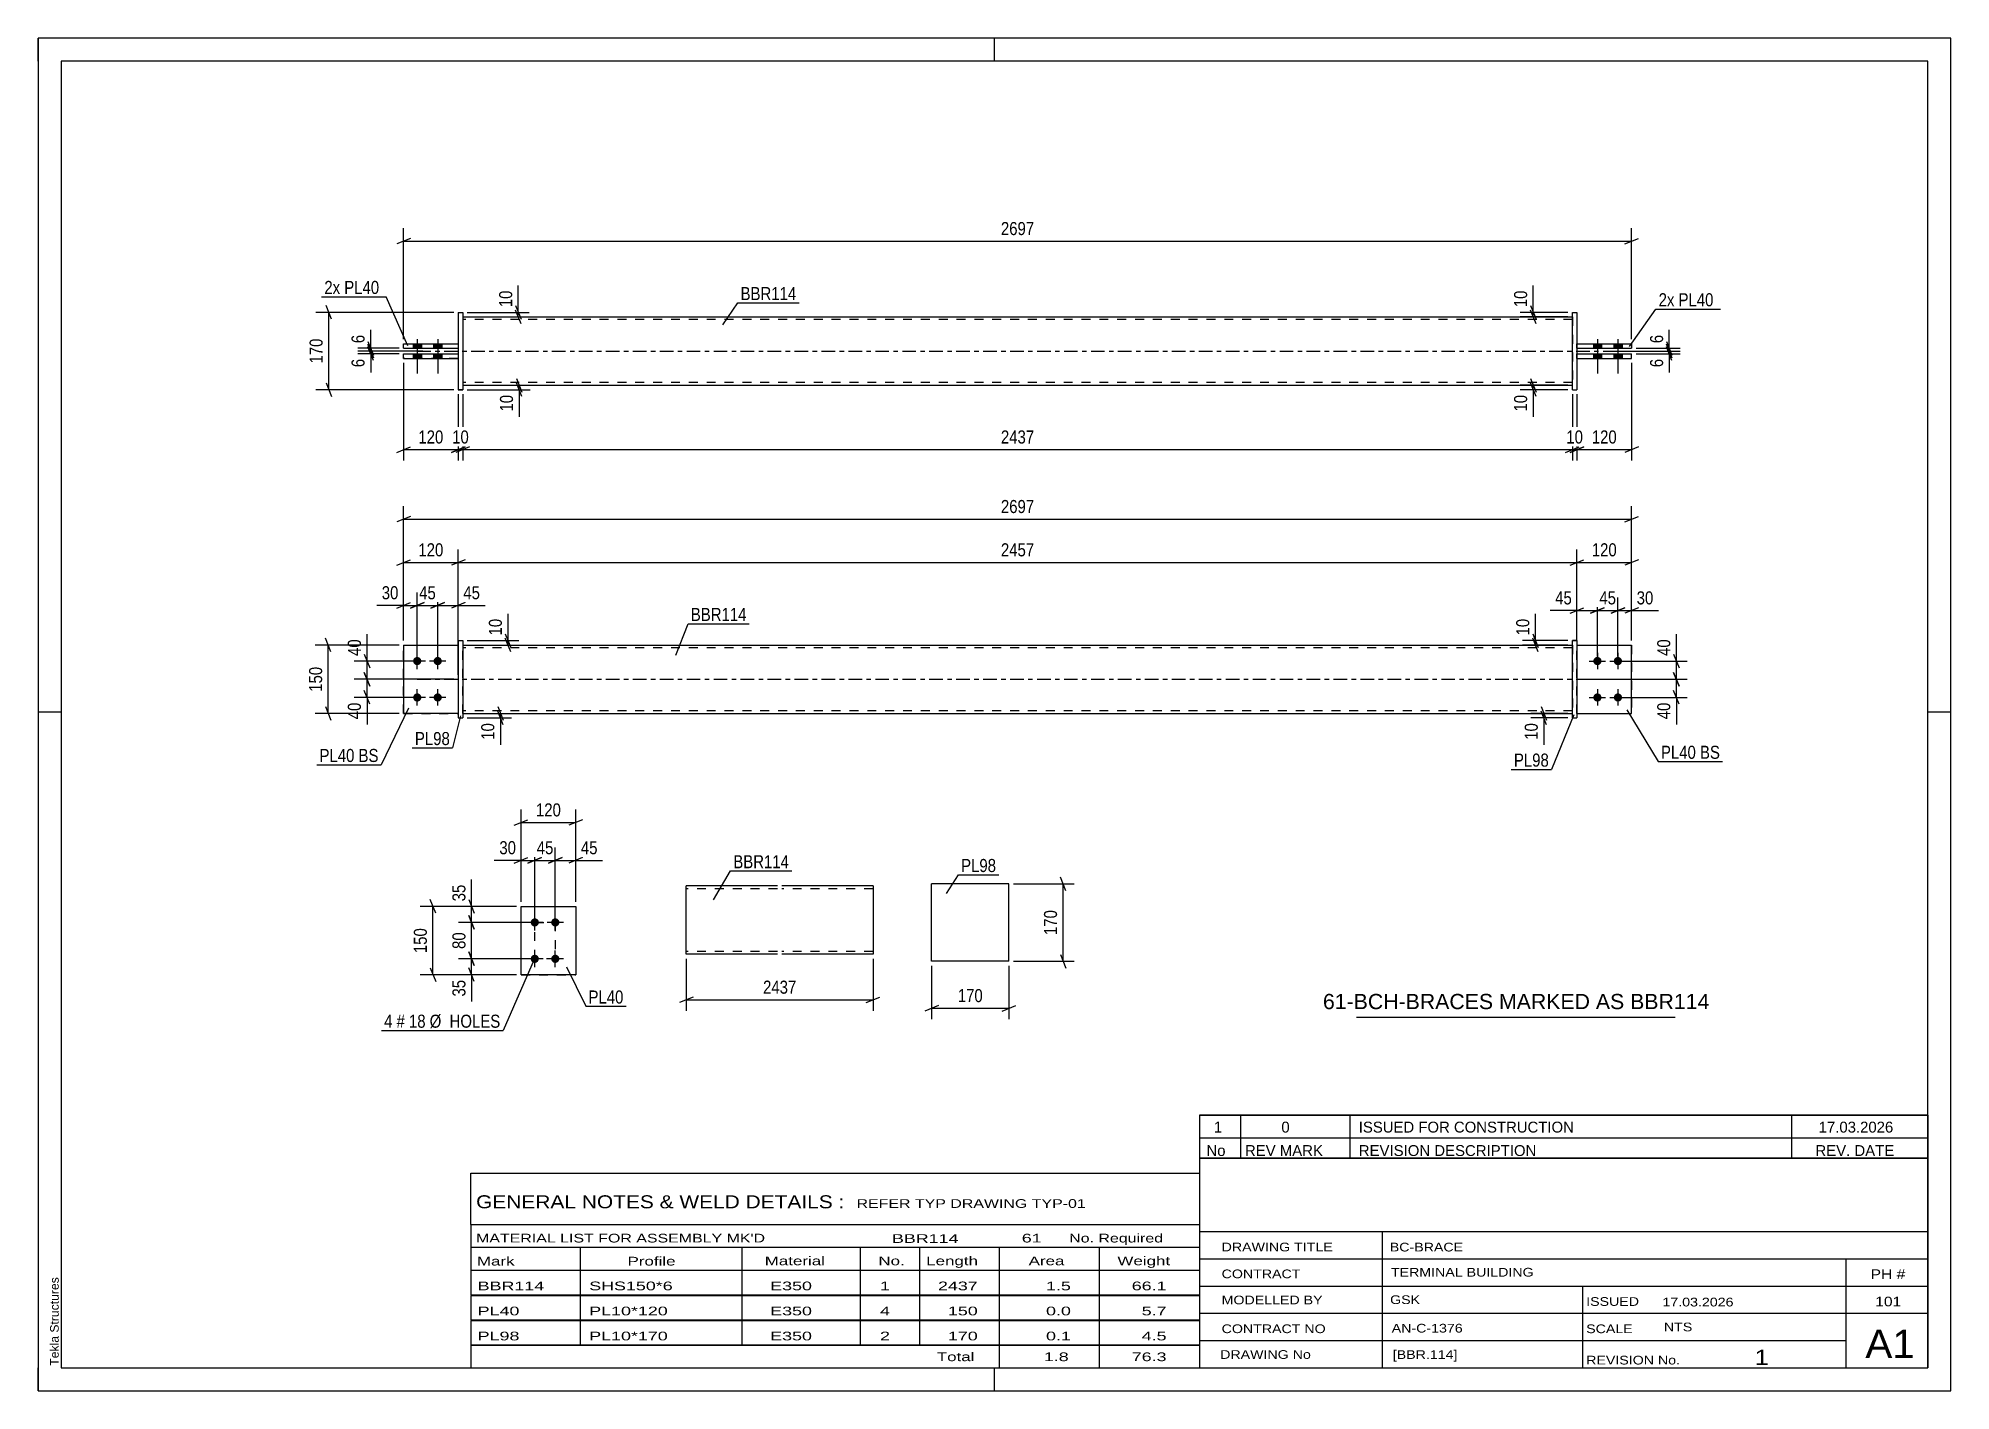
# Model space of a CAD drawing. Header units: millimetres. Extents: x 0 to 420, y 0 to 297.
import ezdxf

# ---------------------------------------------------------------- set-up
doc = ezdxf.new("R2010")
doc.units = ezdxf.units.MM
doc.linetypes.add('DXK_LINE_DOT2', pattern=[3.9198, 1.9599, -1.9599])
doc.linetypes.add('DXK_LINE_DOT3', pattern=[5.9187, 2.979, -0.9799, 0.9799, -0.9799])
doc.styles.add('Arial', font='ARIAL.TTF', dxfattribs={"height": 0.2})
doc.styles.add('Arial Narrow', font='ARIALN.TTF', dxfattribs={"height": 0.2})

# ---------------------------------------------------------------- blocks, each defined once
blk = doc.blocks.new('Unknown-580604829-1163')
at = {"color": 5, "linetype": 'Continuous'}
for p, q in [((420, 297), (0, 297)), ((0, 297), (0, 0)), ((0, 292), (0, 297)), ((210, 292), (210, 297)), ((420, 0), (420, 297)), ((415, 292), (5, 292)), ((5, 292), (5, 5)), ((415, 5), (415, 292)), ((5, 149), (0, 149)), ((420, 149), (415, 149)), ((0, 0), (0, 5)), ((5, 5), (415, 5)), ((210, 0), (210, 5)), ((0, 0), (420, 0))]:
    blk.add_line(p, q, dxfattribs=at)
at = {"color": 174, "linetype": 'Continuous', "style": 'Arial'}
blk.add_text('Tekla Structures', height=1.9102, rotation=90, dxfattribs=at).set_placement((4.5, 5.5))
blk = doc.blocks.new('Part-580604829-1810 - 1791')
at = {"color": 2, "linetype": 'Continuous'}
for p, q in [((93.23, 163.74), (336.91, 163.74)), ((93.23, 148.74), (336.91, 148.74))]:
    blk.add_line(p, q, dxfattribs=at)
at = {"color": 7, "linetype": 'DXK_LINE_DOT2'}
for p, q in [((93.23, 148.74), (93.23, 163.74)), ((336.91, 163.14), (93.23, 163.14)), ((336.91, 163.74), (336.91, 148.74)), ((336.91, 149.34), (93.23, 149.34))]:
    blk.add_line(p, q, dxfattribs=at)
at = {"color": 7, "linetype": 'DXK_LINE_DOT3'}
blk.add_line((83.23, 156.24), (346.91, 156.24), dxfattribs=at)
blk = doc.blocks.new('Part-580604829-1798 - 1791')
at = {"color": 7, "linetype": 'DXK_LINE_DOT2'}
for p, q in [((337.91, 163.74), (349.91, 163.74)), ((337.91, 148.74), (337.91, 163.74)), ((337.91, 163.74), (349.91, 163.74)), ((349.91, 163.74), (349.91, 163.74)), ((349.91, 163.74), (349.91, 148.74)), ((337.91, 148.74), (337.91, 148.74)), ((337.91, 148.74), (349.91, 148.74)), ((337.91, 148.74), (349.91, 148.74))]:
    blk.add_line(p, q, dxfattribs=at)
blk = doc.blocks.new('Part-580604829-1815 - 1791')
at = {"color": 2, "linetype": 'Continuous'}
for p, q in [((337.91, 163.74), (349.91, 163.74)), ((349.91, 163.74), (349.91, 163.74)), ((349.91, 148.74), (349.91, 163.74)), ((337.91, 148.74), (349.91, 148.74))]:
    blk.add_line(p, q, dxfattribs=at)
at = {"color": 7, "linetype": 'DXK_LINE_DOT2'}
for p, q in [((337.91, 163.74), (349.91, 163.74)), ((337.91, 148.74), (337.91, 163.74)), ((349.91, 163.74), (349.91, 163.74)), ((337.91, 148.74), (337.91, 148.74)), ((337.91, 148.74), (349.91, 148.74))]:
    blk.add_line(p, q, dxfattribs=at)
blk = doc.blocks.new('Bolt-580604829-1799 - 1791')
at = {"linetype": 'Continuous'}
for points in [[(83.23, 161.14), (83.41, 161.12), (83.59, 161.06), (83.76, 160.96), (83.89, 160.84), (84.01, 160.69), (84.08, 160.51), (84.12, 160.33), (84.12, 160.14), (84.08, 159.96), (84.01, 159.79), (83.89, 159.63), (83.76, 159.51), (83.59, 159.41), (83.41, 159.36), (83.23, 159.34), (83.04, 159.36), (82.86, 159.41), (82.7, 159.51), (82.56, 159.63), (82.45, 159.79), (82.37, 159.96), (82.33, 160.14), (82.33, 160.33), (82.37, 160.51), (82.45, 160.69), (82.56, 160.84), (82.7, 160.96), (82.86, 161.06), (83.04, 161.12)], [(87.73, 161.14), (87.91, 161.12), (88.09, 161.06), (88.26, 160.96), (88.39, 160.84), (88.51, 160.69), (88.58, 160.51), (88.62, 160.33), (88.62, 160.14), (88.58, 159.96), (88.51, 159.79), (88.39, 159.63), (88.26, 159.51), (88.09, 159.41), (87.91, 159.36), (87.73, 159.34), (87.54, 159.36), (87.36, 159.41), (87.2, 159.51), (87.06, 159.63), (86.95, 159.79), (86.87, 159.96), (86.83, 160.14), (86.83, 160.33), (86.87, 160.51), (86.95, 160.69), (87.06, 160.84), (87.2, 160.96), (87.36, 161.06), (87.54, 161.12)], [(83.23, 153.14), (83.41, 153.12), (83.59, 153.06), (83.76, 152.96), (83.89, 152.84), (84.01, 152.69), (84.08, 152.51), (84.12, 152.33), (84.12, 152.14), (84.08, 151.96), (84.01, 151.79), (83.89, 151.63), (83.76, 151.51), (83.59, 151.41), (83.41, 151.36), (83.23, 151.34), (83.04, 151.36), (82.86, 151.41), (82.7, 151.51), (82.56, 151.63), (82.45, 151.79), (82.37, 151.96), (82.33, 152.14), (82.33, 152.33), (82.37, 152.51), (82.45, 152.69), (82.56, 152.84), (82.7, 152.96), (82.86, 153.06), (83.04, 153.12)], [(87.73, 153.14), (87.91, 153.12), (88.09, 153.06), (88.26, 152.96), (88.39, 152.84), (88.51, 152.69), (88.58, 152.51), (88.62, 152.33), (88.62, 152.14), (88.58, 151.96), (88.51, 151.79), (88.39, 151.63), (88.26, 151.51), (88.09, 151.41), (87.91, 151.36), (87.73, 151.34), (87.54, 151.36), (87.36, 151.41), (87.2, 151.51), (87.06, 151.63), (86.95, 151.79), (86.87, 151.96), (86.83, 152.14), (86.83, 152.33), (86.87, 152.51), (86.95, 152.69), (87.06, 152.84), (87.2, 152.96), (87.36, 153.06), (87.54, 153.12)]]:
    blk.add_hatch(color=1, dxfattribs=at).paths.add_polyline_path(points)
at = {"color": 1, "linetype": 'Continuous'}
for p, q in [((85.03, 160.24), (81.43, 160.24)), ((83.23, 158.44), (83.23, 162.04)), ((89.53, 160.24), (85.93, 160.24)), ((87.73, 158.44), (87.73, 162.04)), ((85.03, 152.24), (81.43, 152.24)), ((83.23, 150.44), (83.23, 154.04)), ((89.53, 152.24), (85.93, 152.24)), ((87.73, 150.44), (87.73, 154.04))]:
    blk.add_line(p, q, dxfattribs=at)
blk = doc.blocks.new('Bolt-580604829-1800 - 1791')
at = {"linetype": 'Continuous'}
for points in [[(342.41, 161.14), (342.59, 161.12), (342.77, 161.06), (342.94, 160.96), (343.08, 160.84), (343.19, 160.69), (343.26, 160.51), (343.3, 160.33), (343.3, 160.14), (343.26, 159.96), (343.19, 159.79), (343.08, 159.63), (342.94, 159.51), (342.77, 159.41), (342.59, 159.36), (342.41, 159.34), (342.22, 159.36), (342.04, 159.41), (341.88, 159.51), (341.74, 159.63), (341.63, 159.79), (341.55, 159.96), (341.51, 160.14), (341.51, 160.33), (341.55, 160.51), (341.63, 160.69), (341.74, 160.84), (341.88, 160.96), (342.04, 161.06), (342.22, 161.12)], [(346.91, 161.14), (347.09, 161.12), (347.27, 161.06), (347.44, 160.96), (347.58, 160.84), (347.69, 160.69), (347.76, 160.51), (347.8, 160.33), (347.8, 160.14), (347.76, 159.96), (347.69, 159.79), (347.58, 159.63), (347.44, 159.51), (347.27, 159.41), (347.09, 159.36), (346.91, 159.34), (346.72, 159.36), (346.54, 159.41), (346.38, 159.51), (346.24, 159.63), (346.13, 159.79), (346.05, 159.96), (346.01, 160.14), (346.01, 160.33), (346.05, 160.51), (346.13, 160.69), (346.24, 160.84), (346.38, 160.96), (346.54, 161.06), (346.72, 161.12)], [(342.41, 153.14), (342.59, 153.12), (342.77, 153.06), (342.94, 152.96), (343.08, 152.84), (343.19, 152.69), (343.26, 152.51), (343.3, 152.33), (343.3, 152.14), (343.26, 151.96), (343.19, 151.79), (343.08, 151.63), (342.94, 151.51), (342.77, 151.41), (342.59, 151.36), (342.41, 151.34), (342.22, 151.36), (342.04, 151.41), (341.88, 151.51), (341.74, 151.63), (341.63, 151.79), (341.55, 151.96), (341.51, 152.14), (341.51, 152.33), (341.55, 152.51), (341.63, 152.69), (341.74, 152.84), (341.88, 152.96), (342.04, 153.06), (342.22, 153.12)], [(346.91, 153.14), (347.09, 153.12), (347.27, 153.06), (347.44, 152.96), (347.58, 152.84), (347.69, 152.69), (347.76, 152.51), (347.8, 152.33), (347.8, 152.14), (347.76, 151.96), (347.69, 151.79), (347.58, 151.63), (347.44, 151.51), (347.27, 151.41), (347.09, 151.36), (346.91, 151.34), (346.72, 151.36), (346.54, 151.41), (346.38, 151.51), (346.24, 151.63), (346.13, 151.79), (346.05, 151.96), (346.01, 152.14), (346.01, 152.33), (346.05, 152.51), (346.13, 152.69), (346.24, 152.84), (346.38, 152.96), (346.54, 153.06), (346.72, 153.12)]]:
    blk.add_hatch(color=1, dxfattribs=at).paths.add_polyline_path(points)
at = {"color": 1, "linetype": 'Continuous'}
for p, q in [((340.61, 160.24), (344.21, 160.24)), ((342.41, 162.04), (342.41, 158.44)), ((345.11, 160.24), (348.71, 160.24)), ((346.91, 162.04), (346.91, 158.44)), ((340.61, 152.24), (344.21, 152.24)), ((342.41, 154.04), (342.41, 150.44)), ((345.11, 152.24), (348.71, 152.24)), ((346.91, 154.04), (346.91, 150.44))]:
    blk.add_line(p, q, dxfattribs=at)
blk = doc.blocks.new('Part-580604829-1820 - 1791')
at = {"color": 2, "linetype": 'Continuous'}
for p, q in [((92.23, 164.74), (93.23, 164.74)), ((92.23, 164.74), (92.23, 147.74)), ((93.23, 164.74), (93.23, 164.74)), ((93.23, 164.74), (93.23, 147.74)), ((92.23, 147.74), (93.23, 147.74))]:
    blk.add_line(p, q, dxfattribs=at)
at = {"color": 7, "linetype": 'DXK_LINE_DOT2'}
for p, q in [((92.23, 164.74), (93.23, 164.74)), ((92.23, 147.74), (93.23, 147.74))]:
    blk.add_line(p, q, dxfattribs=at)
blk = doc.blocks.new('Part-580604829-1825 - 1791')
at = {"color": 7, "linetype": 'DXK_LINE_DOT2'}
for p, q in [((80.23, 163.74), (92.23, 163.74)), ((80.23, 163.74), (92.23, 163.74)), ((80.23, 148.74), (80.23, 163.74)), ((92.23, 163.74), (92.23, 163.74)), ((92.23, 163.74), (92.23, 148.74)), ((80.23, 148.74), (92.23, 148.74)), ((92.23, 148.74), (80.23, 148.74)), ((80.23, 148.74), (80.23, 148.74))]:
    blk.add_line(p, q, dxfattribs=at)
blk = doc.blocks.new('Part-580604829-1830 - 1791')
at = {"color": 2, "linetype": 'Continuous'}
for p, q in [((80.23, 163.74), (92.23, 163.74)), ((80.23, 163.74), (80.23, 148.74)), ((92.23, 148.74), (80.23, 148.74)), ((80.23, 148.74), (80.23, 148.74))]:
    blk.add_line(p, q, dxfattribs=at)
at = {"color": 7, "linetype": 'DXK_LINE_DOT2'}
for p, q in [((80.23, 163.74), (92.23, 163.74)), ((92.23, 163.74), (92.23, 163.74)), ((92.23, 163.74), (92.23, 148.74)), ((80.23, 148.74), (92.23, 148.74))]:
    blk.add_line(p, q, dxfattribs=at)
blk = doc.blocks.new('Part-580604829-1835 - 1791')
at = {"color": 2, "linetype": 'Continuous'}
for p, q in [((337.91, 164.74), (336.91, 164.74)), ((336.91, 147.74), (336.91, 164.74)), ((337.91, 164.74), (337.91, 147.74)), ((336.91, 147.74), (336.91, 147.74)), ((336.91, 147.74), (337.91, 147.74))]:
    blk.add_line(p, q, dxfattribs=at)
at = {"color": 7, "linetype": 'DXK_LINE_DOT2'}
for p, q in [((336.91, 164.74), (336.91, 164.74)), ((336.91, 164.74), (337.91, 164.74)), ((337.91, 164.74), (337.91, 164.74)), ((336.91, 147.74), (337.91, 147.74))]:
    blk.add_line(p, q, dxfattribs=at)
blk = doc.blocks.new('Part-580604829-2156 - 2128')
at = {"color": 2, "linetype": 'Continuous'}
for p, q in [((93.23, 235.81), (336.91, 235.81)), ((93.23, 220.81), (336.91, 220.81))]:
    blk.add_line(p, q, dxfattribs=at)
at = {"color": 7, "linetype": 'DXK_LINE_DOT2'}
for p, q in [((93.23, 235.81), (93.23, 220.81)), ((336.91, 235.21), (93.23, 235.21)), ((336.91, 235.81), (336.91, 220.81)), ((336.91, 221.41), (93.23, 221.41))]:
    blk.add_line(p, q, dxfattribs=at)
at = {"color": 7, "linetype": 'DXK_LINE_DOT3'}
blk.add_line((83.23, 228.31), (346.91, 228.31), dxfattribs=at)
blk = doc.blocks.new('Part-580604829-2140 - 2128')
at = {"color": 2, "linetype": 'Continuous'}
for p, q in [((92.23, 236.81), (93.23, 236.81)), ((92.23, 236.81), (92.23, 219.81)), ((93.23, 236.81), (93.23, 236.81)), ((93.23, 236.81), (93.23, 219.81)), ((93.23, 219.81), (92.23, 219.81)), ((92.23, 219.81), (92.23, 219.81))]:
    blk.add_line(p, q, dxfattribs=at)
at = {"color": 7, "linetype": 'DXK_LINE_DOT2'}
for p, q in [((92.23, 236.81), (93.23, 236.81)), ((93.23, 236.81), (93.23, 236.81)), ((92.23, 219.81), (93.23, 219.81))]:
    blk.add_line(p, q, dxfattribs=at)
blk = doc.blocks.new('Part-580604829-2150 - 2128')
at = {"color": 2, "linetype": 'Continuous'}
for p, q in [((80.23, 227.71), (92.23, 227.71)), ((80.23, 226.71), (80.23, 227.71)), ((80.23, 226.71), (92.23, 226.71)), ((80.23, 226.71), (80.23, 226.71))]:
    blk.add_line(p, q, dxfattribs=at)
at = {"color": 7, "linetype": 'DXK_LINE_DOT2'}
for p, q in [((80.23, 227.71), (92.23, 227.71)), ((92.23, 227.71), (92.23, 226.71)), ((92.23, 226.71), (80.23, 226.71))]:
    blk.add_line(p, q, dxfattribs=at)
blk = doc.blocks.new('Part-580604829-2134 - 2128')
at = {"color": 2, "linetype": 'Continuous'}
for p, q in [((337.91, 227.71), (349.91, 227.71)), ((349.91, 226.71), (349.91, 227.71)), ((337.91, 226.71), (349.91, 226.71))]:
    blk.add_line(p, q, dxfattribs=at)
at = {"color": 7, "linetype": 'DXK_LINE_DOT2'}
for p, q in [((337.91, 226.71), (337.91, 227.71)), ((337.91, 227.71), (349.91, 227.71)), ((337.91, 226.71), (349.91, 226.71))]:
    blk.add_line(p, q, dxfattribs=at)
blk = doc.blocks.new('Part-580604829-2139 - 2128')
at = {"color": 2, "linetype": 'Continuous'}
for p, q in [((337.91, 229.91), (349.91, 229.91)), ((337.91, 228.91), (349.91, 228.91)), ((349.91, 229.91), (349.91, 228.91))]:
    blk.add_line(p, q, dxfattribs=at)
at = {"color": 7, "linetype": 'DXK_LINE_DOT2'}
for p, q in [((337.91, 228.91), (337.91, 229.91)), ((337.91, 229.91), (349.91, 229.91)), ((337.91, 228.91), (349.91, 228.91)), ((349.91, 229.91), (349.91, 229.91))]:
    blk.add_line(p, q, dxfattribs=at)
blk = doc.blocks.new('Part-580604829-2145 - 2128')
at = {"color": 2, "linetype": 'Continuous'}
for p, q in [((80.23, 229.91), (92.23, 229.91)), ((80.23, 228.91), (80.23, 229.91)), ((80.23, 228.91), (92.23, 228.91)), ((80.23, 228.91), (80.23, 228.91))]:
    blk.add_line(p, q, dxfattribs=at)
at = {"color": 7, "linetype": 'DXK_LINE_DOT2'}
for p, q in [((80.23, 229.91), (92.23, 229.91)), ((80.23, 229.91), (80.23, 229.91)), ((80.23, 228.91), (92.23, 228.91)), ((92.23, 229.91), (92.23, 228.91))]:
    blk.add_line(p, q, dxfattribs=at)
blk = doc.blocks.new('Part-580604829-2151 - 2128')
at = {"color": 2, "linetype": 'Continuous'}
for p, q in [((336.91, 236.81), (336.91, 236.81)), ((336.91, 219.81), (336.91, 236.81)), ((336.91, 236.81), (337.91, 236.81)), ((337.91, 236.81), (337.91, 236.81)), ((337.91, 236.81), (337.91, 219.81)), ((336.91, 219.81), (337.91, 219.81)), ((336.91, 219.81), (336.91, 219.81)), ((337.91, 219.81), (337.91, 219.81))]:
    blk.add_line(p, q, dxfattribs=at)
at = {"color": 7, "linetype": 'DXK_LINE_DOT2'}
for p, q in [((336.91, 236.81), (336.91, 236.81)), ((336.91, 236.81), (337.91, 236.81)), ((336.91, 219.81), (337.91, 219.81))]:
    blk.add_line(p, q, dxfattribs=at)
blk = doc.blocks.new('Bolt-580604829-2157 - 2128')
at = {"linetype": 'Continuous'}
for points in [[(343.31, 229.91), (341.51, 229.91), (341.51, 228.91), (343.31, 228.91)], [(343.31, 229.91), (341.51, 229.91), (341.51, 228.91), (343.31, 228.91)], [(343.31, 227.71), (341.51, 227.71), (341.51, 226.71), (343.31, 226.71)], [(343.31, 227.71), (341.51, 227.71), (341.51, 226.71), (343.31, 226.71)], [(347.81, 229.91), (346.01, 229.91), (346.01, 228.91), (347.81, 228.91)], [(347.81, 229.91), (346.01, 229.91), (346.01, 228.91), (347.81, 228.91)], [(347.81, 227.71), (346.01, 227.71), (346.01, 226.71), (347.81, 226.71)], [(347.81, 227.71), (346.01, 227.71), (346.01, 226.71), (347.81, 226.71)]]:
    blk.add_hatch(color=1, dxfattribs=at).paths.add_polyline_path(points)
at = {"color": 1, "linetype": 'Continuous'}
for p, q in [((341.51, 229.91), (341.51, 228.91)), ((341.51, 229.91), (341.51, 228.91)), ((341.51, 227.71), (341.51, 226.71)), ((341.51, 227.71), (341.51, 226.71)), ((342.41, 230.91), (342.41, 223.41)), ((342.41, 230.91), (342.41, 223.41)), ((343.31, 229.91), (343.31, 228.91)), ((343.31, 229.91), (343.31, 228.91)), ((343.31, 227.71), (343.31, 226.71)), ((343.31, 227.71), (343.31, 226.71)), ((346.01, 229.91), (346.01, 228.91)), ((346.01, 229.91), (346.01, 228.91)), ((346.01, 227.71), (346.01, 226.71)), ((346.01, 227.71), (346.01, 226.71)), ((346.91, 230.91), (346.91, 223.41)), ((346.91, 230.91), (346.91, 223.41)), ((347.81, 229.91), (347.81, 228.91)), ((347.81, 229.91), (347.81, 228.91)), ((347.81, 227.71), (347.81, 226.71)), ((347.81, 227.71), (347.81, 226.71))]:
    blk.add_line(p, q, dxfattribs=at)
blk = doc.blocks.new('Bolt-580604829-2158 - 2128')
at = {"linetype": 'Continuous'}
for points in [[(82.33, 228.91), (84.13, 228.91), (84.13, 229.91), (82.33, 229.91)], [(82.33, 228.91), (84.13, 228.91), (84.13, 229.91), (82.33, 229.91)], [(82.33, 226.71), (84.13, 226.71), (84.13, 227.71), (82.33, 227.71)], [(82.33, 226.71), (84.13, 226.71), (84.13, 227.71), (82.33, 227.71)], [(86.83, 228.91), (88.63, 228.91), (88.63, 229.91), (86.83, 229.91)], [(86.83, 228.91), (88.63, 228.91), (88.63, 229.91), (86.83, 229.91)], [(86.83, 226.71), (88.63, 226.71), (88.63, 227.71), (86.83, 227.71)], [(86.83, 226.71), (88.63, 226.71), (88.63, 227.71), (86.83, 227.71)]]:
    blk.add_hatch(color=1, dxfattribs=at).paths.add_polyline_path(points)
at = {"color": 1, "linetype": 'Continuous'}
for p, q in [((82.33, 229.91), (82.33, 228.91)), ((82.33, 229.91), (82.33, 228.91)), ((82.33, 227.71), (82.33, 226.71)), ((82.33, 227.71), (82.33, 226.71)), ((83.23, 230.91), (83.23, 223.41)), ((83.23, 230.91), (83.23, 223.41)), ((84.13, 229.91), (84.13, 228.91)), ((84.13, 229.91), (84.13, 228.91)), ((84.13, 227.71), (84.13, 226.71)), ((84.13, 227.71), (84.13, 226.71)), ((86.83, 229.91), (86.83, 228.91)), ((86.83, 229.91), (86.83, 228.91)), ((86.83, 227.71), (86.83, 226.71)), ((86.83, 227.71), (86.83, 226.71)), ((87.73, 230.91), (87.73, 223.41)), ((87.73, 230.91), (87.73, 223.41)), ((88.63, 229.91), (88.63, 228.91)), ((88.63, 229.91), (88.63, 228.91)), ((88.63, 227.71), (88.63, 226.71)), ((88.63, 227.71), (88.63, 226.71))]:
    blk.add_line(p, q, dxfattribs=at)
blk = doc.blocks.new('Bolt-580604829-1444 - 1410')
at = {"linetype": 'Continuous'}
for points in [[(109.05, 101.95), (108.86, 101.97), (108.68, 102.02), (108.52, 102.12), (108.38, 102.24), (108.27, 102.4), (108.19, 102.57), (108.15, 102.75), (108.15, 102.94), (108.19, 103.12), (108.27, 103.3), (108.38, 103.45), (108.52, 103.57), (108.68, 103.67), (108.86, 103.73), (109.05, 103.75), (109.23, 103.73), (109.41, 103.67), (109.57, 103.57), (109.71, 103.45), (109.82, 103.3), (109.9, 103.12), (109.94, 102.94), (109.94, 102.75), (109.9, 102.57), (109.82, 102.4), (109.71, 102.24), (109.57, 102.12), (109.41, 102.02), (109.23, 101.97)], [(113.55, 101.95), (113.36, 101.97), (113.18, 102.02), (113.02, 102.12), (112.88, 102.24), (112.77, 102.4), (112.69, 102.57), (112.65, 102.75), (112.65, 102.94), (112.69, 103.12), (112.77, 103.3), (112.88, 103.45), (113.02, 103.57), (113.18, 103.67), (113.36, 103.73), (113.55, 103.75), (113.73, 103.73), (113.91, 103.67), (114.07, 103.57), (114.21, 103.45), (114.32, 103.3), (114.4, 103.12), (114.44, 102.94), (114.44, 102.75), (114.4, 102.57), (114.32, 102.4), (114.21, 102.24), (114.07, 102.12), (113.91, 102.02), (113.73, 101.97)], [(109.05, 93.95), (108.86, 93.97), (108.68, 94.02), (108.52, 94.12), (108.38, 94.24), (108.27, 94.4), (108.19, 94.57), (108.15, 94.75), (108.15, 94.94), (108.19, 95.12), (108.27, 95.3), (108.38, 95.45), (108.52, 95.57), (108.68, 95.67), (108.86, 95.73), (109.05, 95.75), (109.23, 95.73), (109.41, 95.67), (109.57, 95.57), (109.71, 95.45), (109.82, 95.3), (109.9, 95.12), (109.94, 94.94), (109.94, 94.75), (109.9, 94.57), (109.82, 94.4), (109.71, 94.24), (109.57, 94.12), (109.41, 94.02), (109.23, 93.97)], [(113.55, 93.95), (113.36, 93.97), (113.18, 94.02), (113.02, 94.12), (112.88, 94.24), (112.77, 94.4), (112.69, 94.57), (112.65, 94.75), (112.65, 94.94), (112.69, 95.12), (112.77, 95.3), (112.88, 95.45), (113.02, 95.57), (113.18, 95.67), (113.36, 95.73), (113.55, 95.75), (113.73, 95.73), (113.91, 95.67), (114.07, 95.57), (114.21, 95.45), (114.32, 95.3), (114.4, 95.12), (114.44, 94.94), (114.44, 94.75), (114.4, 94.57), (114.32, 94.4), (114.21, 94.24), (114.07, 94.12), (113.91, 94.02), (113.73, 93.97)]]:
    blk.add_hatch(color=1, dxfattribs=at).paths.add_polyline_path(points)
at = {"color": 1, "linetype": 'Continuous'}
for p, q in [((110.85, 102.85), (107.25, 102.85)), ((109.05, 101.05), (109.05, 104.65)), ((115.35, 102.85), (111.75, 102.85)), ((113.55, 101.05), (113.55, 104.65)), ((109.05, 93.05), (109.05, 96.65)), ((113.55, 93.05), (113.55, 96.65)), ((110.85, 94.85), (107.25, 94.85)), ((115.35, 94.85), (111.75, 94.85))]:
    blk.add_line(p, q, dxfattribs=at)
blk = doc.blocks.new('Part-580604829-1459 - 1410')
at = {"color": 2, "linetype": 'Continuous'}
for p, q in [((106.05, 106.35), (118.05, 106.35)), ((106.05, 91.35), (106.05, 106.35)), ((118.05, 106.35), (118.05, 106.35)), ((118.05, 106.35), (118.05, 91.35)), ((118.05, 91.35), (106.05, 91.35)), ((106.05, 91.35), (106.05, 91.35))]:
    blk.add_line(p, q, dxfattribs=at)
at = {"color": 7, "linetype": 'DXK_LINE_DOT2'}
for p, q in [((106.05, 106.35), (118.05, 106.35)), ((106.05, 91.35), (118.05, 91.35)), ((106.05, 91.35), (106.05, 91.35))]:
    blk.add_line(p, q, dxfattribs=at)
blk = doc.blocks.new('Part-580604829-1390 - 1374')
at = {"color": 2, "linetype": 'Continuous'}
for p, q in [((213.18, 111.31), (196.18, 111.31)), ((196.18, 94.31), (196.18, 111.31)), ((213.18, 94.31), (213.18, 111.31)), ((213.18, 94.31), (196.18, 94.31))]:
    blk.add_line(p, q, dxfattribs=at)
blk = doc.blocks.new('Part-580604829-1273 - 1255')
at = {"color": 2, "linetype": 'Continuous'}
for p, q in [((162.32, 110.84), (142.32, 110.84)), ((142.32, 95.93), (142.32, 110.84)), ((183.32, 110.84), (163.32, 110.84)), ((183.32, 110.84), (183.32, 110.75)), ((183.32, 110.75), (183.32, 109.64)), ((183.32, 109.64), (183.32, 95.84)), ((142.32, 95.84), (142.32, 95.93)), ((162.32, 95.84), (142.32, 95.84)), ((183.32, 95.84), (163.32, 95.84))]:
    blk.add_line(p, q, dxfattribs=at)
at = {"color": 7, "linetype": 'DXK_LINE_DOT2'}
for p, q in [((162.32, 110.24), (142.32, 110.24)), ((183.32, 110.24), (163.32, 110.24)), ((183.32, 110.49), (183.32, 109.64)), ((142.32, 96.44), (142.32, 96.49)), ((162.32, 96.44), (142.32, 96.44)), ((142.32, 95.84), (142.32, 95.84)), ((183.32, 96.44), (163.32, 96.44)), ((183.32, 96.49), (183.32, 96.58)), ((183.32, 96.44), (183.32, 96.49)), ((183.32, 96.44), (183.32, 96.49))]:
    blk.add_line(p, q, dxfattribs=at)
blk = doc.blocks.new('Rectangle-580604829-1568 - 1410')
at = {"color": 1, "linetype": 'DXK_LINE_DOT2'}
blk.add_lwpolyline([(109.05, 102.85), (113.55, 102.85), (113.55, 94.85), (109.05, 94.85), (109.05, 102.85)], close=True, dxfattribs=at)
blk = doc.blocks.new('StraightDimension-580604829-1869 - 1791')
at = {"color": 7, "linetype": 'Continuous'}
for p, q in [((91.23, 156.24), (69.35, 156.24)), ((71.6, 157.74), (72.8, 154.74)), ((72.2, 152.24), (72.2, 156.24)), ((82.23, 152.24), (69.35, 152.24)), ((72.8, 150.74), (71.6, 153.74))]:
    blk.add_line(p, q, dxfattribs=at)
at = {"color": 0}
blk.add_wipeout([(71.45, 151.71), (67.25, 151.71), (67.25, 146.85), (71.45, 146.85)], dxfattribs=at)
at = {"color": 7, "linetype": 'Continuous'}
blk.add_line((72.2, 152.24), (72.2, 146.33), dxfattribs=at)
blk.add_line((72.2, 152.24), (72.2, 146.33), dxfattribs=at)
at = {"color": 3, "style": 'Arial Narrow'}
blk.add_text('40', height=2.863, rotation=90.0002, dxfattribs=at).set_placement((70.85, 147.45))
blk = doc.blocks.new('StraightDimension-580604829-2023 - 1791')
at = {"color": 7, "linetype": 'Continuous'}
for p, q in [((80.23, 164.74), (80.23, 194.24)), ((349.91, 164.74), (349.91, 194.24)), ((81.73, 191.99), (78.73, 190.79)), ((80.23, 191.39), (349.91, 191.39)), ((348.41, 190.79), (351.41, 191.99))]:
    blk.add_line(p, q, dxfattribs=at)
at = {"color": 0}
blk.add_wipeout([(219.32, 192.14), (219.32, 196.34), (210.81, 196.34), (210.81, 192.14)], dxfattribs=at)
at = {"color": 3, "style": 'Arial Narrow'}
blk.add_text('2697', height=2.863, dxfattribs=at).set_placement((211.41, 192.74))
blk = doc.blocks.new('StraightDimension-580604829-1908 - 1791')
at = {"color": 7, "linetype": 'Continuous'}
for p, q in [((86.23, 171.86), (89.23, 173.06)), ((87.73, 161.24), (87.73, 175.31)), ((87.73, 172.46), (92.23, 172.46)), ((93.73, 173.06), (90.73, 171.86)), ((92.23, 164.74), (92.23, 175.31))]:
    blk.add_line(p, q, dxfattribs=at)
at = {"color": 0}
blk.add_wipeout([(97.61, 173.21), (97.61, 177.41), (92.75, 177.41), (92.75, 173.21)], dxfattribs=at)
at = {"color": 7, "linetype": 'Continuous'}
blk.add_line((92.23, 172.46), (98.13, 172.46), dxfattribs=at)
blk.add_line((92.23, 172.46), (98.13, 172.46), dxfattribs=at)
at = {"color": 3, "style": 'Arial Narrow'}
blk.add_text('45', height=2.863, dxfattribs=at).set_placement((93.35, 173.81))
blk = doc.blocks.new('StraightDimension-580604829-1842 - 1791')
at = {"color": 7, "linetype": 'Continuous'}
for p, q in [((335.91, 164.74), (325.94, 164.74)), ((328.19, 166.24), (329.39, 163.24)), ((329.39, 162.24), (328.19, 165.24)), ((328.79, 163.74), (328.79, 164.74)), ((335.91, 163.74), (325.94, 163.74))]:
    blk.add_line(p, q, dxfattribs=at)
at = {"color": 0}
blk.add_wipeout([(328.04, 170.12), (323.84, 170.12), (323.84, 165.26), (328.04, 165.26)], dxfattribs=at)
at = {"color": 7, "linetype": 'Continuous'}
blk.add_line((328.79, 164.74), (328.79, 170.64), dxfattribs=at)
blk.add_line((328.79, 164.74), (328.79, 170.64), dxfattribs=at)
at = {"color": 3, "style": 'Arial Narrow'}
blk.add_text('10', height=2.863, rotation=90.0002, dxfattribs=at).set_placement((327.44, 165.86))
blk = doc.blocks.new('StraightDimension-580604829-2043 - 1791')
at = {"color": 7, "linetype": 'Continuous'}
for p, q in [((337.91, 164.74), (337.91, 174.18)), ((342.41, 161.24), (342.41, 174.18)), ((336.41, 170.73), (339.41, 171.93)), ((337.91, 171.33), (342.41, 171.33)), ((343.91, 171.93), (340.91, 170.73))]:
    blk.add_line(p, q, dxfattribs=at)
at = {"color": 0}
blk.add_wipeout([(337.38, 172.08), (337.38, 176.28), (332.53, 176.28), (332.53, 172.08)], dxfattribs=at)
at = {"color": 7, "linetype": 'Continuous'}
blk.add_line((337.91, 171.33), (332, 171.33), dxfattribs=at)
blk.add_line((337.91, 171.33), (332, 171.33), dxfattribs=at)
at = {"color": 3, "style": 'Arial Narrow'}
blk.add_text('45', height=2.863, dxfattribs=at).set_placement((333.13, 172.68))
blk = doc.blocks.new('StraightDimension-580604829-1851 - 1791')
at = {"color": 7, "linetype": 'Continuous'}
for p, q in [((335.91, 148.74), (327.8, 148.74)), ((335.91, 147.74), (327.8, 147.74)), ((330.05, 150.24), (331.25, 147.24)), ((331.25, 146.24), (330.05, 149.24)), ((330.65, 147.74), (330.65, 148.74))]:
    blk.add_line(p, q, dxfattribs=at)
at = {"color": 0}
blk.add_wipeout([(329.9, 147.21), (325.7, 147.21), (325.7, 142.35), (329.9, 142.35)], dxfattribs=at)
at = {"color": 7, "linetype": 'Continuous'}
blk.add_line((330.65, 147.74), (330.65, 141.83), dxfattribs=at)
blk.add_line((330.65, 147.74), (330.65, 141.83), dxfattribs=at)
at = {"color": 3, "style": 'Arial Narrow'}
blk.add_text('10', height=2.863, rotation=90.0002, dxfattribs=at).set_placement((329.3, 142.95))
blk = doc.blocks.new('StraightDimension-580604829-1988 - 1791')
at = {"color": 7, "linetype": 'Continuous'}
for p, q in [((78.73, 181.28), (81.73, 182.48)), ((80.23, 164.74), (80.23, 184.73)), ((80.23, 181.88), (92.23, 181.88)), ((93.73, 182.48), (90.73, 181.28)), ((92.23, 157.24), (92.23, 184.73))]:
    blk.add_line(p, q, dxfattribs=at)
at = {"color": 0}
blk.add_wipeout([(89.57, 182.63), (89.57, 186.83), (82.88, 186.83), (82.88, 182.63)], dxfattribs=at)
at = {"color": 3, "style": 'Arial Narrow'}
blk.add_text('120', height=2.863, dxfattribs=at).set_placement((83.48, 183.23))
blk = doc.blocks.new('StraightDimension-580604829-1924 - 1791')
at = {"color": 7, "linetype": 'Continuous'}
for p, q in [((81.73, 171.86), (84.73, 173.06)), ((83.23, 161.24), (83.23, 175.31)), ((83.23, 172.46), (87.73, 172.46)), ((89.23, 173.06), (86.23, 171.86)), ((87.73, 161.24), (87.73, 175.31))]:
    blk.add_line(p, q, dxfattribs=at)
at = {"color": 0}
blk.add_wipeout([(87.9, 173.21), (87.9, 177.41), (83.05, 177.41), (83.05, 173.21)], dxfattribs=at)
at = {"color": 3, "style": 'Arial Narrow'}
blk.add_text('45', height=2.863, dxfattribs=at).set_placement((83.65, 173.81))
blk = doc.blocks.new('StraightDimension-580604829-1860 - 1791')
at = {"color": 7, "linetype": 'Continuous'}
for p, q in [((94.23, 148.74), (103.9, 148.74)), ((94.23, 147.74), (103.9, 147.74)), ((100.9, 150.24), (102.1, 147.24)), ((102.1, 146.24), (100.9, 149.24)), ((101.5, 147.74), (101.5, 148.74))]:
    blk.add_line(p, q, dxfattribs=at)
at = {"color": 0}
blk.add_wipeout([(100.75, 147.21), (96.55, 147.21), (96.55, 142.35), (100.75, 142.35)], dxfattribs=at)
at = {"color": 7, "linetype": 'Continuous'}
blk.add_line((101.5, 147.74), (101.5, 141.83), dxfattribs=at)
blk.add_line((101.5, 147.74), (101.5, 141.83), dxfattribs=at)
at = {"color": 3, "style": 'Arial Narrow'}
blk.add_text('10', height=2.863, rotation=90.0002, dxfattribs=at).set_placement((100.15, 142.95))
blk = doc.blocks.new('StraightDimension-580604829-1878 - 1791')
at = {"color": 7, "linetype": 'Continuous'}
for p, q in [((82.23, 160.24), (69.35, 160.24)), ((71.6, 161.74), (72.8, 158.74)), ((72.2, 156.24), (72.2, 160.24)), ((91.23, 156.24), (69.35, 156.24)), ((72.8, 154.74), (71.6, 157.74))]:
    blk.add_line(p, q, dxfattribs=at)
at = {"color": 0}
blk.add_wipeout([(71.45, 165.62), (67.25, 165.62), (67.25, 160.76), (71.45, 160.76)], dxfattribs=at)
at = {"color": 7, "linetype": 'Continuous'}
blk.add_line((72.2, 160.24), (72.2, 166.14), dxfattribs=at)
blk.add_line((72.2, 160.24), (72.2, 166.14), dxfattribs=at)
at = {"color": 3, "style": 'Arial Narrow'}
blk.add_text('40', height=2.863, rotation=90.0002, dxfattribs=at).set_placement((70.85, 161.36))
blk = doc.blocks.new('StraightDimension-580604829-1888 - 1791')
at = {"color": 7, "linetype": 'Continuous'}
for p, q in [((64.29, 162.24), (63.09, 165.24)), ((79.23, 163.74), (60.84, 163.74)), ((63.69, 148.74), (63.69, 163.74)), ((79.23, 148.74), (60.84, 148.74)), ((63.09, 150.24), (64.29, 147.24))]:
    blk.add_line(p, q, dxfattribs=at)
at = {"color": 0}
blk.add_wipeout([(62.94, 159.58), (58.74, 159.58), (58.74, 152.89), (62.94, 152.89)], dxfattribs=at)
at = {"color": 3, "style": 'Arial Narrow'}
blk.add_text('150', height=2.863, rotation=90.0002, dxfattribs=at).set_placement((62.34, 153.49))
blk = doc.blocks.new('StraightDimension-580604829-1937 - 1791')
at = {"color": 7, "linetype": 'Continuous'}
for p, q in [((78.73, 171.86), (81.73, 173.06)), ((80.23, 164.74), (80.23, 175.31)), ((80.23, 172.46), (83.23, 172.46)), ((84.73, 173.06), (81.73, 171.86)), ((83.23, 161.24), (83.23, 175.31))]:
    blk.add_line(p, q, dxfattribs=at)
at = {"color": 0}
blk.add_wipeout([(79.7, 173.21), (79.7, 177.41), (74.84, 177.41), (74.84, 173.21)], dxfattribs=at)
at = {"color": 7, "linetype": 'Continuous'}
blk.add_line((80.23, 172.46), (74.32, 172.46), dxfattribs=at)
blk.add_line((80.23, 172.46), (74.32, 172.46), dxfattribs=at)
at = {"color": 3, "style": 'Arial Narrow'}
blk.add_text('30', height=2.863, dxfattribs=at).set_placement((75.44, 173.81))
blk = doc.blocks.new('StraightDimension-580604829-2059 - 1791')
at = {"color": 7, "linetype": 'Continuous'}
for p, q in [((342.41, 161.24), (342.41, 174.18)), ((346.91, 161.24), (346.91, 174.18)), ((340.91, 170.73), (343.91, 171.93)), ((342.41, 171.33), (346.91, 171.33)), ((348.41, 171.93), (345.41, 170.73))]:
    blk.add_line(p, q, dxfattribs=at)
at = {"color": 0}
blk.add_wipeout([(347.09, 172.08), (347.09, 176.28), (342.23, 176.28), (342.23, 172.08)], dxfattribs=at)
at = {"color": 3, "style": 'Arial Narrow'}
blk.add_text('45', height=2.863, dxfattribs=at).set_placement((342.83, 172.68))
blk = doc.blocks.new('StraightDimension-580604829-1954 - 1791')
at = {"color": 7, "linetype": 'Continuous'}
for p, q in [((336.41, 181.28), (339.41, 182.48)), ((337.91, 164.74), (337.91, 184.73)), ((337.91, 181.88), (349.91, 181.88)), ((351.41, 182.48), (348.41, 181.28)), ((349.91, 164.74), (349.91, 184.73))]:
    blk.add_line(p, q, dxfattribs=at)
at = {"color": 0}
blk.add_wipeout([(347.25, 182.63), (347.25, 186.83), (340.57, 186.83), (340.57, 182.63)], dxfattribs=at)
at = {"color": 3, "style": 'Arial Narrow'}
blk.add_text('120', height=2.863, dxfattribs=at).set_placement((341.17, 183.23))
blk = doc.blocks.new('StraightDimension-580604829-1973 - 1791')
at = {"color": 7, "linetype": 'Continuous'}
for p, q in [((93.73, 182.48), (90.73, 181.28)), ((92.23, 157.24), (92.23, 184.73)), ((92.23, 181.88), (337.91, 181.88)), ((336.41, 181.28), (339.41, 182.48)), ((337.91, 164.74), (337.91, 184.73))]:
    blk.add_line(p, q, dxfattribs=at)
at = {"color": 0}
blk.add_wipeout([(219.32, 182.63), (219.32, 186.83), (210.81, 186.83), (210.81, 182.63)], dxfattribs=at)
at = {"color": 3, "style": 'Arial Narrow'}
blk.add_text('2457', height=2.863, dxfattribs=at).set_placement((211.41, 183.23))
blk = doc.blocks.new('StraightDimension-580604829-2004 - 1791')
at = {"color": 7, "linetype": 'Continuous'}
for p, q in [((347.91, 160.24), (362.15, 160.24)), ((359.15, 161.74), (360.35, 158.74)), ((359.75, 156.24), (359.75, 160.24)), ((338.91, 156.24), (362.15, 156.24)), ((360.35, 154.74), (359.15, 157.74))]:
    blk.add_line(p, q, dxfattribs=at)
at = {"color": 0}
blk.add_wipeout([(359, 165.62), (354.8, 165.62), (354.8, 160.76), (359, 160.76)], dxfattribs=at)
at = {"color": 7, "linetype": 'Continuous'}
blk.add_line((359.75, 160.24), (359.75, 166.14), dxfattribs=at)
blk.add_line((359.75, 160.24), (359.75, 166.14), dxfattribs=at)
at = {"color": 3, "style": 'Arial Narrow'}
blk.add_text('40', height=2.863, rotation=90.0002, dxfattribs=at).set_placement((358.4, 161.36))
blk = doc.blocks.new('StraightDimension-580604829-2072 - 1791')
at = {"color": 7, "linetype": 'Continuous'}
for p, q in [((346.91, 161.24), (346.91, 174.18)), ((349.91, 164.74), (349.91, 174.18)), ((345.41, 170.73), (348.41, 171.93)), ((346.91, 171.33), (349.91, 171.33)), ((351.41, 171.93), (348.41, 170.73))]:
    blk.add_line(p, q, dxfattribs=at)
at = {"color": 0}
blk.add_wipeout([(355.29, 172.08), (355.29, 176.28), (350.43, 176.28), (350.43, 172.08)], dxfattribs=at)
at = {"color": 7, "linetype": 'Continuous'}
blk.add_line((349.91, 171.33), (355.81, 171.33), dxfattribs=at)
blk.add_line((349.91, 171.33), (355.81, 171.33), dxfattribs=at)
at = {"color": 3, "style": 'Arial Narrow'}
blk.add_text('30', height=2.863, dxfattribs=at).set_placement((351.03, 172.68))
blk = doc.blocks.new('StraightDimension-580604829-2013 - 1791')
at = {"color": 7, "linetype": 'Continuous'}
for p, q in [((338.91, 156.24), (362.15, 156.24)), ((359.15, 157.74), (360.35, 154.74)), ((359.75, 152.24), (359.75, 156.24)), ((347.91, 152.24), (362.15, 152.24)), ((360.35, 150.74), (359.15, 153.74))]:
    blk.add_line(p, q, dxfattribs=at)
at = {"color": 0}
blk.add_wipeout([(359, 151.71), (354.8, 151.71), (354.8, 146.85), (359, 146.85)], dxfattribs=at)
at = {"color": 7, "linetype": 'Continuous'}
blk.add_line((359.75, 152.24), (359.75, 146.33), dxfattribs=at)
blk.add_line((359.75, 152.24), (359.75, 146.33), dxfattribs=at)
at = {"color": 3, "style": 'Arial Narrow'}
blk.add_text('40', height=2.863, rotation=90.0002, dxfattribs=at).set_placement((358.4, 147.45))
blk = doc.blocks.new('StraightDimension-580604829-2089 - 1791')
at = {"color": 7, "linetype": 'Continuous'}
for p, q in [((94.23, 164.74), (105.57, 164.74)), ((102.57, 166.24), (103.77, 163.24)), ((103.77, 162.24), (102.57, 165.24)), ((103.17, 163.74), (103.17, 164.74)), ((94.23, 163.74), (105.57, 163.74))]:
    blk.add_line(p, q, dxfattribs=at)
at = {"color": 0}
blk.add_wipeout([(102.42, 170.12), (98.22, 170.12), (98.22, 165.26), (102.42, 165.26)], dxfattribs=at)
at = {"color": 7, "linetype": 'Continuous'}
blk.add_line((103.17, 164.74), (103.17, 170.64), dxfattribs=at)
blk.add_line((103.17, 164.74), (103.17, 170.64), dxfattribs=at)
at = {"color": 3, "style": 'Arial Narrow'}
blk.add_text('10', height=2.863, rotation=90.0002, dxfattribs=at).set_placement((101.82, 165.86))
blk = doc.blocks.new('StraightDimension-580604829-2214 - 2128')
at = {"color": 7, "linetype": 'Continuous'}
for p, q in [((94.23, 236.81), (107.83, 236.81)), ((94.23, 235.81), (107.83, 235.81)), ((104.83, 238.31), (106.03, 235.31)), ((106.03, 234.31), (104.83, 237.31)), ((105.43, 235.81), (105.43, 236.81))]:
    blk.add_line(p, q, dxfattribs=at)
at = {"color": 0}
blk.add_wipeout([(104.68, 242.19), (100.48, 242.19), (100.48, 237.34), (104.68, 237.34)], dxfattribs=at)
at = {"color": 7, "linetype": 'Continuous'}
blk.add_line((105.43, 236.81), (105.43, 242.72), dxfattribs=at)
blk.add_line((105.43, 236.81), (105.43, 242.72), dxfattribs=at)
at = {"color": 3, "style": 'Arial Narrow'}
blk.add_text('10', height=2.863, rotation=90.0002, dxfattribs=at).set_placement((104.08, 237.94))
blk = doc.blocks.new('StraightDimension-580604829-2273 - 2128')
at = {"color": 7, "linetype": 'Continuous'}
for p, q in [((93.23, 218.81), (93.23, 204.26)), ((336.91, 218.81), (336.91, 204.26)), ((94.73, 207.26), (91.73, 206.06)), ((93.23, 206.66), (336.91, 206.66)), ((335.41, 206.06), (338.41, 207.26))]:
    blk.add_line(p, q, dxfattribs=at)
at = {"color": 0}
blk.add_wipeout([(219.32, 207.41), (219.32, 211.61), (210.81, 211.61), (210.81, 207.41)], dxfattribs=at)
at = {"color": 3, "style": 'Arial Narrow'}
blk.add_text('2437', height=2.863, dxfattribs=at).set_placement((211.41, 208.01))
blk = doc.blocks.new('StraightDimension-580604829-2293 - 2128')
at = {"color": 7, "linetype": 'Continuous'}
for p, q in [((91.23, 236.81), (60.95, 236.81)), ((64.4, 235.31), (63.2, 238.31)), ((63.8, 219.81), (63.8, 236.81)), ((91.23, 219.81), (60.95, 219.81)), ((63.2, 221.31), (64.4, 218.31))]:
    blk.add_line(p, q, dxfattribs=at)
at = {"color": 0}
blk.add_wipeout([(63.05, 231.65), (58.85, 231.65), (58.85, 224.97), (63.05, 224.97)], dxfattribs=at)
at = {"color": 3, "style": 'Arial Narrow'}
blk.add_text('170', height=2.863, rotation=90.0002, dxfattribs=at).set_placement((62.45, 225.57))
blk = doc.blocks.new('StraightDimension-580604829-2174 - 2128')
at = {"color": 7, "linetype": 'Continuous'}
for p, q in [((84.48, 228.31), (70.16, 228.31)), ((79.23, 227.71), (70.16, 227.71)), ((72.41, 229.81), (73.61, 226.81)), ((73.61, 226.21), (72.41, 229.21)), ((73.01, 227.71), (73.01, 228.31))]:
    blk.add_line(p, q, dxfattribs=at)
at = {"color": 0}
blk.add_wipeout([(72.26, 227.19), (68.06, 227.19), (68.06, 224.16), (72.26, 224.16)], dxfattribs=at)
at = {"color": 7, "linetype": 'Continuous'}
blk.add_line((73.01, 227.71), (73.01, 223.63), dxfattribs=at)
blk.add_line((73.01, 227.71), (73.01, 223.63), dxfattribs=at)
at = {"color": 3, "style": 'Arial Narrow'}
blk.add_text('6', height=2.86, rotation=90.0002, dxfattribs=at).set_placement((71.66, 224.76))
blk = doc.blocks.new('StraightDimension-580604829-2162 - 2128')
at = {"color": 7, "linetype": 'Continuous'}
for p, q in [((79.23, 228.91), (70.16, 228.91)), ((84.48, 228.31), (70.16, 228.31)), ((72.41, 230.41), (73.61, 227.41)), ((73.61, 226.81), (72.41, 229.81)), ((73.01, 228.31), (73.01, 228.91))]:
    blk.add_line(p, q, dxfattribs=at)
at = {"color": 0}
blk.add_wipeout([(72.26, 232.46), (68.06, 232.46), (68.06, 229.44), (72.26, 229.44)], dxfattribs=at)
at = {"color": 7, "linetype": 'Continuous'}
blk.add_line((73.01, 228.91), (73.01, 232.99), dxfattribs=at)
blk.add_line((73.01, 228.91), (73.01, 232.99), dxfattribs=at)
at = {"color": 3, "style": 'Arial Narrow'}
blk.add_text('6', height=2.86, rotation=90.0002, dxfattribs=at).set_placement((71.66, 230.04))
blk = doc.blocks.new('StraightDimension-580604829-2185 - 2128')
at = {"color": 7, "linetype": 'Continuous'}
for p, q in [((335.91, 236.81), (325.47, 236.81)), ((335.91, 235.81), (325.47, 235.81)), ((327.72, 238.31), (328.92, 235.31)), ((328.92, 234.31), (327.72, 237.31)), ((328.32, 235.81), (328.32, 236.81))]:
    blk.add_line(p, q, dxfattribs=at)
at = {"color": 0}
blk.add_wipeout([(327.57, 242.19), (323.37, 242.19), (323.37, 237.34), (327.57, 237.34)], dxfattribs=at)
at = {"color": 7, "linetype": 'Continuous'}
blk.add_line((328.32, 236.81), (328.32, 242.72), dxfattribs=at)
blk.add_line((328.32, 236.81), (328.32, 242.72), dxfattribs=at)
at = {"color": 3, "style": 'Arial Narrow'}
blk.add_text('10', height=2.863, rotation=90.0002, dxfattribs=at).set_placement((326.97, 237.94))
blk = doc.blocks.new('StraightDimension-580604829-2196 - 2128')
at = {"color": 7, "linetype": 'Continuous'}
for p, q in [((345.66, 228.31), (360.58, 228.31)), ((350.91, 228.91), (360.58, 228.91)), ((357.58, 230.41), (358.78, 227.41)), ((358.78, 226.81), (357.58, 229.81)), ((358.18, 228.31), (358.18, 228.91))]:
    blk.add_line(p, q, dxfattribs=at)
at = {"color": 0}
blk.add_wipeout([(357.43, 232.46), (353.23, 232.46), (353.23, 229.44), (357.43, 229.44)], dxfattribs=at)
at = {"color": 7, "linetype": 'Continuous'}
blk.add_line((358.18, 228.91), (358.18, 232.99), dxfattribs=at)
blk.add_line((358.18, 228.91), (358.18, 232.99), dxfattribs=at)
at = {"color": 3, "style": 'Arial Narrow'}
blk.add_text('6', height=2.86, rotation=90.0002, dxfattribs=at).set_placement((356.83, 230.04))
blk = doc.blocks.new('StraightDimension-580604829-2205 - 2128')
at = {"color": 7, "linetype": 'Continuous'}
for p, q in [((345.66, 228.31), (360.58, 228.31)), ((350.91, 227.71), (360.58, 227.71)), ((357.58, 229.81), (358.78, 226.81)), ((358.78, 226.21), (357.58, 229.21)), ((358.18, 227.71), (358.18, 228.31))]:
    blk.add_line(p, q, dxfattribs=at)
at = {"color": 0}
blk.add_wipeout([(357.43, 227.19), (353.23, 227.19), (353.23, 224.16), (357.43, 224.16)], dxfattribs=at)
at = {"color": 7, "linetype": 'Continuous'}
blk.add_line((358.18, 227.71), (358.18, 223.63), dxfattribs=at)
blk.add_line((358.18, 227.71), (358.18, 223.63), dxfattribs=at)
at = {"color": 3, "style": 'Arial Narrow'}
blk.add_text('6', height=2.86, rotation=90.0002, dxfattribs=at).set_placement((356.83, 224.76))
blk = doc.blocks.new('StraightDimension-580604829-2225 - 2128')
at = {"color": 7, "linetype": 'Continuous'}
for p, q in [((335.91, 220.81), (325.47, 220.81)), ((335.91, 219.81), (325.47, 219.81)), ((327.72, 222.31), (328.92, 219.31)), ((328.92, 218.31), (327.72, 221.31)), ((328.32, 219.81), (328.32, 220.81))]:
    blk.add_line(p, q, dxfattribs=at)
at = {"color": 0}
blk.add_wipeout([(327.57, 219.29), (323.37, 219.29), (323.37, 214.43), (327.57, 214.43)], dxfattribs=at)
at = {"color": 7, "linetype": 'Continuous'}
blk.add_line((328.32, 219.81), (328.32, 213.9), dxfattribs=at)
blk.add_line((328.32, 219.81), (328.32, 213.9), dxfattribs=at)
at = {"color": 3, "style": 'Arial Narrow'}
blk.add_text('10', height=2.863, rotation=90.0002, dxfattribs=at).set_placement((326.97, 215.03))
blk = doc.blocks.new('StraightDimension-580604829-3119 - 2128')
at = {"color": 7, "linetype": 'Continuous'}
for p, q in [((81.73, 253.03), (78.73, 251.83)), ((80.23, 230.91), (80.23, 255.28)), ((80.23, 252.43), (349.91, 252.43)), ((348.41, 251.83), (351.41, 253.03)), ((349.91, 230.91), (349.91, 255.28))]:
    blk.add_line(p, q, dxfattribs=at)
at = {"color": 0}
blk.add_wipeout([(219.32, 253.18), (219.32, 257.38), (210.81, 257.38), (210.81, 253.18)], dxfattribs=at)
at = {"color": 3, "style": 'Arial Narrow'}
blk.add_text('2697', height=2.863, dxfattribs=at).set_placement((211.41, 253.78))
blk = doc.blocks.new('StraightDimension-580604829-2235 - 2128')
at = {"color": 7, "linetype": 'Continuous'}
for p, q in [((349.91, 225.71), (349.91, 204.26)), ((337.91, 218.81), (337.91, 204.26)), ((336.41, 206.06), (339.41, 207.26)), ((337.91, 206.66), (349.91, 206.66)), ((351.41, 207.26), (348.41, 206.06))]:
    blk.add_line(p, q, dxfattribs=at)
at = {"color": 0}
blk.add_wipeout([(347.25, 207.41), (347.25, 211.61), (340.57, 211.61), (340.57, 207.41)], dxfattribs=at)
at = {"color": 3, "style": 'Arial Narrow'}
blk.add_text('120', height=2.863, dxfattribs=at).set_placement((341.17, 208.01))
blk = doc.blocks.new('StraightDimension-580604829-2245 - 2128')
at = {"color": 7, "linetype": 'Continuous'}
for p, q in [((336.91, 218.81), (336.91, 204.26)), ((337.91, 218.81), (337.91, 204.26)), ((335.41, 206.06), (338.41, 207.26)), ((339.41, 207.26), (336.41, 206.06)), ((336.91, 206.66), (337.91, 206.66))]:
    blk.add_line(p, q, dxfattribs=at)
at = {"color": 0}
blk.add_wipeout([(339.84, 207.41), (339.84, 211.61), (334.98, 211.61), (334.98, 207.41)], dxfattribs=at)
at = {"color": 3, "style": 'Arial Narrow'}
blk.add_text('10', height=2.863, dxfattribs=at).set_placement((335.58, 208.01))
blk = doc.blocks.new('StraightDimension-580604829-2254 - 2128')
at = {"color": 7, "linetype": 'Continuous'}
for p, q in [((80.23, 225.71), (80.23, 204.26)), ((92.23, 218.81), (92.23, 204.26)), ((78.73, 206.06), (81.73, 207.26)), ((80.23, 206.66), (92.23, 206.66)), ((93.73, 207.26), (90.73, 206.06))]:
    blk.add_line(p, q, dxfattribs=at)
at = {"color": 0}
blk.add_wipeout([(89.57, 207.41), (89.57, 211.61), (82.88, 211.61), (82.88, 207.41)], dxfattribs=at)
at = {"color": 3, "style": 'Arial Narrow'}
blk.add_text('120', height=2.863, dxfattribs=at).set_placement((83.48, 208.01))
blk = doc.blocks.new('StraightDimension-580604829-2264 - 2128')
at = {"color": 7, "linetype": 'Continuous'}
for p, q in [((92.23, 218.81), (92.23, 204.26)), ((93.23, 218.81), (93.23, 204.26)), ((90.73, 206.06), (93.73, 207.26)), ((94.73, 207.26), (91.73, 206.06)), ((92.23, 206.66), (93.23, 206.66))]:
    blk.add_line(p, q, dxfattribs=at)
at = {"color": 0}
blk.add_wipeout([(95.15, 207.41), (95.15, 211.61), (90.3, 211.61), (90.3, 207.41)], dxfattribs=at)
at = {"color": 3, "style": 'Arial Narrow'}
blk.add_text('10', height=2.863, dxfattribs=at).set_placement((90.9, 208.01))
blk = doc.blocks.new('StraightDimension-580604829-2304 - 2128')
at = {"color": 7, "linetype": 'Continuous'}
for p, q in [((94.23, 220.81), (108.01, 220.81)), ((94.23, 219.81), (108.01, 219.81)), ((105.01, 222.31), (106.21, 219.31)), ((106.21, 218.31), (105.01, 221.31)), ((105.61, 219.81), (105.61, 220.81))]:
    blk.add_line(p, q, dxfattribs=at)
at = {"color": 0}
blk.add_wipeout([(104.86, 219.29), (100.66, 219.29), (100.66, 214.43), (104.86, 214.43)], dxfattribs=at)
at = {"color": 7, "linetype": 'Continuous'}
blk.add_line((105.61, 219.81), (105.61, 213.9), dxfattribs=at)
blk.add_line((105.61, 219.81), (105.61, 213.9), dxfattribs=at)
at = {"color": 3, "style": 'Arial Narrow'}
blk.add_text('10', height=2.863, rotation=90.0002, dxfattribs=at).set_placement((104.26, 215.03))
blk = doc.blocks.new('StraightDimension-580604829-1474 - 1410')
at = {"color": 7, "linetype": 'Continuous'}
for p, q in [((108.05, 102.85), (92.31, 102.85)), ((94.56, 104.35), (95.76, 101.35)), ((95.16, 94.85), (95.16, 102.85)), ((108.05, 94.85), (92.31, 94.85)), ((95.76, 93.35), (94.56, 96.35))]:
    blk.add_line(p, q, dxfattribs=at)
at = {"color": 0}
blk.add_wipeout([(94.41, 101.27), (90.21, 101.27), (90.21, 96.42), (94.41, 96.42)], dxfattribs=at)
at = {"color": 3, "style": 'Arial Narrow'}
blk.add_text('80', height=2.863, rotation=90.0002, dxfattribs=at).set_placement((93.81, 97.02))
blk = doc.blocks.new('StraightDimension-580604829-1484 - 1410')
at = {"color": 7, "linetype": 'Continuous'}
for p, q in [((105.05, 106.35), (92.31, 106.35)), ((94.56, 107.85), (95.76, 104.85)), ((95.16, 102.85), (95.16, 106.35)), ((108.05, 102.85), (92.31, 102.85)), ((95.76, 101.35), (94.56, 104.35))]:
    blk.add_line(p, q, dxfattribs=at)
at = {"color": 0}
blk.add_wipeout([(94.41, 111.73), (90.21, 111.73), (90.21, 106.87), (94.41, 106.87)], dxfattribs=at)
at = {"color": 7, "linetype": 'Continuous'}
blk.add_line((95.16, 106.35), (95.16, 112.25), dxfattribs=at)
blk.add_line((95.16, 106.35), (95.16, 112.25), dxfattribs=at)
at = {"color": 3, "style": 'Arial Narrow'}
blk.add_text('35', height=2.863, rotation=90.0002, dxfattribs=at).set_placement((93.81, 107.47))
blk = doc.blocks.new('StraightDimension-580604829-1461 - 1410')
at = {"color": 7, "linetype": 'Continuous'}
for p, q in [((108.05, 94.85), (92.31, 94.85)), ((94.56, 96.35), (95.76, 93.35)), ((95.76, 89.85), (94.56, 92.85)), ((95.16, 91.35), (95.16, 94.85)), ((105.05, 91.35), (92.31, 91.35))]:
    blk.add_line(p, q, dxfattribs=at)
at = {"color": 0}
blk.add_wipeout([(94.41, 90.82), (90.21, 90.82), (90.21, 85.97), (94.41, 85.97)], dxfattribs=at)
at = {"color": 7, "linetype": 'Continuous'}
blk.add_line((95.16, 91.35), (95.16, 85.44), dxfattribs=at)
blk.add_line((95.16, 91.35), (95.16, 85.44), dxfattribs=at)
at = {"color": 3, "style": 'Arial Narrow'}
blk.add_text('35', height=2.863, rotation=90.0002, dxfattribs=at).set_placement((93.81, 86.57))
blk = doc.blocks.new('StraightDimension-580604829-1498 - 1410')
at = {"color": 7, "linetype": 'Continuous'}
for p, q in [((105.05, 106.35), (83.84, 106.35)), ((87.29, 104.85), (86.09, 107.85)), ((86.69, 91.35), (86.69, 106.35)), ((86.09, 92.85), (87.29, 89.85)), ((105.05, 91.35), (83.84, 91.35))]:
    blk.add_line(p, q, dxfattribs=at)
at = {"color": 0}
blk.add_wipeout([(85.94, 102.19), (81.74, 102.19), (81.74, 95.5), (85.94, 95.5)], dxfattribs=at)
at = {"color": 3, "style": 'Arial Narrow'}
blk.add_text('150', height=2.863, rotation=90.0002, dxfattribs=at).set_placement((85.34, 96.1))
blk = doc.blocks.new('StraightDimension-580604829-1515 - 1410')
at = {"color": 7, "linetype": 'Continuous'}
for p, q in [((106.05, 107.35), (106.05, 119.32)), ((109.05, 103.85), (109.05, 119.32)), ((104.55, 115.87), (107.55, 117.07)), ((106.05, 116.47), (109.05, 116.47)), ((110.55, 117.07), (107.55, 115.87))]:
    blk.add_line(p, q, dxfattribs=at)
at = {"color": 0}
blk.add_wipeout([(105.52, 117.22), (105.52, 121.42), (100.66, 121.42), (100.66, 117.22)], dxfattribs=at)
at = {"color": 7, "linetype": 'Continuous'}
blk.add_line((106.05, 116.47), (100.14, 116.47), dxfattribs=at)
blk.add_line((106.05, 116.47), (100.14, 116.47), dxfattribs=at)
at = {"color": 3, "style": 'Arial Narrow'}
blk.add_text('30', height=2.863, dxfattribs=at).set_placement((101.26, 117.82))
blk = doc.blocks.new('StraightDimension-580604829-1528 - 1410')
at = {"color": 7, "linetype": 'Continuous'}
for p, q in [((109.05, 103.85), (109.05, 119.32)), ((113.55, 103.85), (113.55, 119.32)), ((107.55, 115.87), (110.55, 117.07)), ((109.05, 116.47), (113.55, 116.47)), ((115.05, 117.07), (112.05, 115.87))]:
    blk.add_line(p, q, dxfattribs=at)
at = {"color": 0}
blk.add_wipeout([(113.72, 117.22), (113.72, 121.42), (108.87, 121.42), (108.87, 117.22)], dxfattribs=at)
at = {"color": 3, "style": 'Arial Narrow'}
blk.add_text('45', height=2.863, dxfattribs=at).set_placement((109.47, 117.82))
blk = doc.blocks.new('StraightDimension-580604829-1538 - 1410')
at = {"color": 7, "linetype": 'Continuous'}
for p, q in [((113.55, 103.85), (113.55, 119.32)), ((118.05, 107.35), (118.05, 119.32)), ((112.05, 115.87), (115.05, 117.07)), ((113.55, 116.47), (118.05, 116.47)), ((119.55, 117.07), (116.55, 115.87))]:
    blk.add_line(p, q, dxfattribs=at)
at = {"color": 0}
blk.add_wipeout([(123.43, 117.22), (123.43, 121.42), (118.57, 121.42), (118.57, 117.22)], dxfattribs=at)
at = {"color": 7, "linetype": 'Continuous'}
blk.add_line((118.05, 116.47), (123.95, 116.47), dxfattribs=at)
blk.add_line((118.05, 116.47), (123.95, 116.47), dxfattribs=at)
at = {"color": 3, "style": 'Arial Narrow'}
blk.add_text('45', height=2.863, dxfattribs=at).set_placement((119.17, 117.82))
blk = doc.blocks.new('StraightDimension-580604829-1552 - 1410')
at = {"color": 7, "linetype": 'Continuous'}
for p, q in [((106.05, 107.35), (106.05, 127.62)), ((118.05, 107.35), (118.05, 127.62)), ((104.55, 124.17), (107.55, 125.37)), ((106.05, 124.77), (118.05, 124.77)), ((119.55, 125.37), (116.55, 124.17))]:
    blk.add_line(p, q, dxfattribs=at)
at = {"color": 0}
blk.add_wipeout([(115.39, 125.52), (115.39, 129.72), (108.7, 129.72), (108.7, 125.52)], dxfattribs=at)
at = {"color": 3, "style": 'Arial Narrow'}
blk.add_text('120', height=2.863, dxfattribs=at).set_placement((109.3, 126.12))
blk = doc.blocks.new('StraightDimension-580604829-1392 - 1374')
at = {"color": 7, "linetype": 'Continuous'}
for p, q in [((196.18, 93.31), (196.18, 81.59)), ((213.18, 93.31), (213.18, 81.59)), ((197.68, 84.59), (194.68, 83.39)), ((211.68, 83.39), (214.68, 84.59)), ((196.18, 83.99), (213.18, 83.99))]:
    blk.add_line(p, q, dxfattribs=at)
at = {"color": 0}
blk.add_wipeout([(208.02, 84.74), (208.02, 88.94), (201.34, 88.94), (201.34, 84.74)], dxfattribs=at)
at = {"color": 3, "style": 'Arial Narrow'}
blk.add_text('170', height=2.863, dxfattribs=at).set_placement((201.94, 85.34))
blk = doc.blocks.new('StraightDimension-580604829-1397 - 1374')
at = {"color": 7, "linetype": 'Continuous'}
for p, q in [((214.18, 111.31), (227.48, 111.31)), ((225.68, 109.81), (224.48, 112.81)), ((225.08, 94.31), (225.08, 111.31)), ((214.18, 94.31), (227.48, 94.31)), ((224.48, 95.81), (225.68, 92.81))]:
    blk.add_line(p, q, dxfattribs=at)
at = {"color": 0}
blk.add_wipeout([(224.33, 106.15), (220.13, 106.15), (220.13, 99.47), (224.33, 99.47)], dxfattribs=at)
at = {"color": 3, "style": 'Arial Narrow'}
blk.add_text('170', height=2.863, rotation=90.0002, dxfattribs=at).set_placement((223.73, 100.07))
blk = doc.blocks.new('StraightDimension-580604829-1353 - 1255')
at = {"color": 7, "linetype": 'Continuous'}
for p, q in [((142.32, 94.84), (142.32, 83.44)), ((183.32, 94.84), (183.32, 83.44)), ((143.82, 86.44), (140.82, 85.24)), ((142.32, 85.84), (183.32, 85.84)), ((181.82, 85.24), (184.82, 86.44))]:
    blk.add_line(p, q, dxfattribs=at)
at = {"color": 0}
blk.add_wipeout([(167.08, 86.59), (167.08, 90.79), (158.57, 90.79), (158.57, 86.59)], dxfattribs=at)
at = {"color": 3, "style": 'Arial Narrow'}
blk.add_text('2437', height=2.863, dxfattribs=at).set_placement((159.17, 87.19))
blk = doc.blocks.new('Unknown-580604829-3741')
at = {"color": 7, "linetype": 'Continuous'}
for p, q in [((95, 47.75), (255, 47.75)), ((95, 36.5), (95, 47.75)), ((255, 47.75), (255, 36.5)), ((95, 36.5), (255, 36.5)), ((95, 36.5), (95, 31.5)), ((255, 36.5), (255, 31.5)), ((95, 31.5), (255, 31.5)), ((95, 31.5), (95, 26.5)), ((119, 31.5), (119, 26.5)), ((154.5, 31.5), (154.5, 26.5)), ((180.5, 31.5), (180.5, 26.5)), ((193.5, 31.5), (193.5, 26.5)), ((211, 31.5), (211, 26.5)), ((233, 31.5), (233, 26.5)), ((255, 31.5), (255, 26.5)), ((95, 26.5), (255, 26.5)), ((95, 26.45), (95, 21.05)), ((95, 26.45), (255, 26.45)), ((119, 26.5), (119, 21)), ((154.5, 26.5), (154.5, 21)), ((180.5, 26.5), (180.5, 21)), ((193.5, 26.5), (193.5, 21)), ((211, 26.5), (211, 21)), ((233, 26.5), (233, 21)), ((255, 26.45), (255, 21.05)), ((95, 21.05), (255, 21.05)), ((119, 21), (119, 15.5)), ((154.5, 21), (154.5, 15.5)), ((180.5, 21), (180.5, 15.5)), ((193.5, 21), (193.5, 15.5)), ((211, 21), (211, 15.5)), ((233, 21), (233, 15.5)), ((95, 20.95), (95, 15.55)), ((95, 20.95), (255, 20.95)), ((255, 20.95), (255, 15.55)), ((95, 15.55), (255, 15.55)), ((95, 15.45), (95, 10.05)), ((95, 15.45), (255, 15.45)), ((119, 15.5), (119, 10)), ((154.5, 15.5), (154.5, 10)), ((180.5, 15.5), (180.5, 10)), ((193.5, 15.5), (193.5, 10)), ((211, 15.5), (211, 10)), ((233, 15.5), (233, 10)), ((255, 15.45), (255, 10.05)), ((95, 10.05), (255, 10.05)), ((95, 10), (255, 10)), ((95, 10), (95, 5)), ((211, 10), (211, 5)), ((233, 10), (233, 5)), ((255, 10), (255, 5)), ((95, 5), (255, 5))]:
    blk.add_line(p, q, dxfattribs=at)
at = {"color": 7, "style": 'Arial Narrow'}
for s, height, width, p in [('GENERAL NOTES & WELD DETAILS :', 2.8633, 1.4, (96.15, 40.06)), ('REFER TYP DRAWING TYP-01', 1.9089, 1.6, (179.7, 40.16)), ("MATERIAL LIST FOR ASSEMBLY MK'D", 1.9089, 1.6, (96.15, 32.56)), ('BBR114', 1.909, 1.794707, (187.48, 32.47)), ('61', 1.909, 1.794707, (215.99, 32.56)), ('No. Required', 1.9089, 1.6, (226.41, 32.56)), ('Mark', 1.909, 1.7, (96.34, 27.5)), ('Profile', 1.909, 1.7, (129.41, 27.5)), ('Material', 1.909, 1.7, (159.54, 27.56)), ('No.', 1.909, 1.7, (184.5, 27.56)), ('Length', 1.909, 1.7, (195, 27.56)), ('Area', 1.909, 1.7, (217.5, 27.56)), ('Weight', 1.909, 1.7, (237, 27.56))]:
    blk.add_text(s, height=height, dxfattribs=dict(at, width=width)).set_placement(p)
at = {"color": 7, "linetype": 'Continuous', "style": 'Arial Narrow'}
for s, height, width, p in [('BBR114', 1.909, 1.794707, (96.5, 22.06)), ('SHS150*6', 1.909, 1.794707, (121, 22.06)), ('E350', 1.909, 1.794707, (160.74, 22.06)), ('1', 1.91, 1.794707, (184.86, 22.06)), ('2437', 1.909, 1.794707, (197.58, 22.06)), ('1.5', 1.909, 1.794707, (221.32, 22.06)), ('66.1', 1.909, 1.794707, (240.14, 22.06)), ('PL40', 1.909, 1.794707, (96.5, 16.56)), ('PL10*120', 1.909, 1.794707, (121, 16.56)), ('E350', 1.909, 1.794707, (160.74, 16.56)), ('4', 1.91, 1.794707, (184.86, 16.56)), ('150', 1.909, 1.794707, (199.77, 16.56)), ('0.0', 1.909, 1.794707, (221.32, 16.56)), ('5.7', 1.909, 1.794707, (242.33, 16.56)), ('PL98', 1.909, 1.794707, (96.5, 11.06)), ('PL10*170', 1.909, 1.794707, (121, 11.06)), ('E350', 1.909, 1.794707, (160.74, 11.06)), ('2', 1.91, 1.794707, (184.86, 11.06)), ('170', 1.909, 1.794707, (199.77, 11.06)), ('0.1', 1.909, 1.794707, (221.32, 11.06)), ('4.5', 1.909, 1.794707, (242.33, 11.06)), ('Total', 1.909, 1.7, (197.33, 6.5)), ('1.8', 1.909, 1.794707, (220.83, 6.5)), ('76.3', 1.909, 1.794707, (240.14, 6.5))]:
    blk.add_text(s, height=height, dxfattribs=dict(at, width=width)).set_placement(p)
blk = doc.blocks.new('Unknown-580604829-3739')
at = {"color": 7, "linetype": 'Continuous'}
for p, q in [((255, 51.05), (255, 5)), ((255, 51.05), (415, 51.05)), ((415, 51), (415, 5)), ((255, 35), (415, 35)), ((295.14, 35), (295.14, 5)), ((255, 29), (415, 29)), ((397, 5.05), (397, 29.05)), ((255, 23), (415, 23)), ((339.14, 23), (339.14, 5)), ((255, 17), (415, 17)), ((255, 11), (397, 11)), ((255, 5), (415, 5))]:
    blk.add_line(p, q, dxfattribs=at)
at = {"color": 7, "style": 'Arial Narrow'}
for s, height, width, p in [('DRAWING TITLE', 1.9089, 1.425378, (259.88, 30.61)), ('BC-BRACE', 1.909, 1.425378, (296.81, 30.59)), ('CONTRACT', 1.909, 1.425378, (259.88, 24.71)), ('TERMINAL BUILDING', 1.9089, 1.425378, (297.06, 25.07)), ('MODELLED BY', 1.9089, 1.425378, (259.88, 18.98)), ('GSK', 1.909, 1.425378, (296.88, 19.04)), ('ISSUED', 1.909, 1.425378, (339.94, 18.64)), ('17.03.2026', 1.909, 1.425378, (356.69, 18.52)), ('CONTRACT NO', 1.9089, 1.425378, (259.88, 12.66)), ('AN-C-1376', 1.909, 1.425378, (297.23, 12.78)), ('SCALE', 1.909, 1.425378, (339.94, 12.65)), ('A1', 6.204, 1.25, (401.24, 7.2)), ('DRAWING No', 1.909, 1.425378, (259.56, 7)), ('[BBR.114]', 1.909, 1.425378, (297.46, 6.99)), ('1', 3.34, 1.5, (376.91, 5.68)), ('REVISION No.', 1.9089, 1.425378, (339.94, 5.77))]:
    blk.add_text(s, height=height, dxfattribs=dict(at, width=width)).set_placement(p)
at = {"color": 7, "linetype": 'Continuous', "style": 'Arial Narrow'}
for s, height, width, p in [('PH #', 2.1, 1.42538, (402.4, 24.55)), ('101', 2.1, 1.42538, (403.41, 18.55)), ('NTS', 1.909, 1.425378, (357, 13.05))]:
    blk.add_text(s, height=height, dxfattribs=dict(at, width=width)).set_placement(p)
blk = doc.blocks.new('Unknown-580604829-3740')
at = {"color": 7, "linetype": 'Continuous'}
for p, q in [((255, 60.55), (415, 60.55)), ((415, 60.55), (255, 60.55)), ((255, 60.55), (255, 55.55)), ((264, 60.55), (264, 55.55)), ((288, 60.55), (288, 55.55)), ((385, 60.55), (385, 55.55)), ((415, 60.55), (415, 55.55)), ((255, 55.55), (415, 55.55)), ((255, 55.55), (255, 51.05)), ((255, 55.55), (415, 55.55)), ((264, 55.55), (264, 51.05)), ((288, 55.55), (288, 51.05)), ((385, 55.55), (385, 51.05)), ((415, 55.55), (415, 51.05)), ((415, 51.05), (255, 51.05))]:
    blk.add_line(p, q, dxfattribs=at)
at = {"color": 7, "linetype": 'Continuous', "style": 'Arial Narrow'}
for s, height, width, p in [('1', 2.39, 1.196471, (258.16, 56.7)), ('0', 2.39, 1.196471, (273, 56.7)), ('ISSUED FOR CONSTRUCTION', 2.3861, 1.196471, (290, 56.7)), ('17.03.2026', 2.386, 1.196471, (391, 56.7)), ('No', 2.386, 1.2, (256.54, 51.55)), ('REV MARK', 2.386, 1.2, (265, 51.55)), ('REVISION DESCRIPTION', 2.3861, 1.2, (290, 51.55)), ('REV. DATE', 2.386, 1.2, (390.28, 51.55))]:
    blk.add_text(s, height=height, dxfattribs=dict(at, width=width)).set_placement(p)
blk = doc.blocks.new('Unknown-580604829-3742')
at = {"color": 7, "linetype": 'Continuous'}
blk.add_line((289.5, 82.05), (359.5, 82.05), dxfattribs=at)
at = {"color": 7, "style": 'Arial'}
blk.add_text('61-BCH-BRACES MARKED AS BBR114', height=3.3428, dxfattribs=at).set_placement((282.13, 83.8))
blk = doc.blocks.new('Mark-580604829-1806 - 1791')
at = {"color": 0}
blk.add_wipeout([(155.55, 169.04), (155.55, 172.04), (143.31, 172.04), (143.31, 169.04)], dxfattribs=at)
blk.add_wipeout([(155.55, 169.04), (155.55, 172.04), (143.31, 172.04), (143.31, 169.04)], dxfattribs=at)
at = {"color": 30, "linetype": 'Continuous'}
for p, q in [((140.01, 161.55), (142.71, 168.44)), ((142.71, 168.44), (156.15, 168.44))]:
    blk.add_line(p, q, dxfattribs=at)
at = {"color": 3, "style": 'Arial Narrow'}
blk.add_text('BBR114', height=2.863, dxfattribs=at).set_placement((143.31, 169.04))
blk = doc.blocks.new('Mark-580604829-1816 - 1791')
at = {"color": 0}
blk.add_wipeout([(90.4, 141.79), (90.4, 144.79), (82.72, 144.79), (82.72, 141.79)], dxfattribs=at)
blk.add_wipeout([(90.4, 141.79), (90.4, 144.79), (82.72, 144.79), (82.72, 141.79)], dxfattribs=at)
at = {"color": 30, "linetype": 'Continuous'}
for p in [(92.76, 148.23), (82.12, 141.19)]:
    blk.add_line(p, (91, 141.19), dxfattribs=at)
at = {"color": 3, "style": 'Arial Narrow'}
blk.add_text('PL98', height=2.863, dxfattribs=at).set_placement((82.72, 141.79))
blk = doc.blocks.new('Mark-580604829-1831 - 1791')
at = {"color": 0}
blk.add_wipeout([(331.75, 137.05), (331.75, 140.05), (324.07, 140.05), (324.07, 137.05)], dxfattribs=at)
blk.add_wipeout([(331.75, 137.05), (331.75, 140.05), (324.07, 140.05), (324.07, 137.05)], dxfattribs=at)
at = {"color": 30, "linetype": 'Continuous'}
for p in [(337.21, 148.42), (323.47, 136.45)]:
    blk.add_line(p, (332.35, 136.45), dxfattribs=at)
at = {"color": 3, "style": 'Arial Narrow'}
blk.add_text('PL98', height=2.863, dxfattribs=at).set_placement((324.07, 137.05))
blk = doc.blocks.new('MarkSet-580604829-2113 - 1791')
at = {"color": 0}
blk.add_wipeout([(69.44, 138.07), (69.44, 141.07), (61.77, 141.07), (61.77, 138.07)], dxfattribs=at)
blk.add_wipeout([(69.44, 138.07), (69.44, 141.07), (61.77, 141.07), (61.77, 138.07)], dxfattribs=at)
blk.add_wipeout([(74.73, 138.07), (74.73, 141.07), (70.34, 141.07), (70.34, 138.07)], dxfattribs=at)
blk.add_wipeout([(74.73, 138.07), (74.73, 141.07), (70.34, 141.07), (70.34, 138.07)], dxfattribs=at)
at = {"color": 30, "linetype": 'Continuous'}
for p in [(81.31, 149.86), (61.17, 137.47)]:
    blk.add_line(p, (75.33, 137.47), dxfattribs=at)
at = {"color": 3, "style": 'Arial Narrow'}
for s, p in [('PL40', (61.77, 138.07)), ('BS', (70.34, 138.07))]:
    blk.add_text(s, height=2.863, dxfattribs=at).set_placement(p)
blk = doc.blocks.new('MarkSet-580604829-2119 - 1791')
at = {"color": 0}
blk.add_wipeout([(364.03, 138.77), (364.03, 141.77), (356.36, 141.77), (356.36, 138.77)], dxfattribs=at)
blk.add_wipeout([(364.03, 138.77), (364.03, 141.77), (356.36, 141.77), (356.36, 138.77)], dxfattribs=at)
at = {"color": 30, "linetype": 'Continuous'}
blk.add_line((348.84, 149.53), (355.76, 138.17), dxfattribs=at)
at = {"color": 0}
blk.add_wipeout([(369.31, 138.77), (369.31, 141.77), (364.93, 141.77), (364.93, 138.77)], dxfattribs=at)
blk.add_wipeout([(369.31, 138.77), (369.31, 141.77), (364.93, 141.77), (364.93, 138.77)], dxfattribs=at)
at = {"color": 30, "linetype": 'Continuous'}
blk.add_line((355.76, 138.17), (369.91, 138.17), dxfattribs=at)
at = {"color": 3, "style": 'Arial Narrow'}
for s, p in [('PL40', (356.36, 138.77)), ('BS', (364.93, 138.77))]:
    blk.add_text(s, height=2.863, dxfattribs=at).set_placement(p)
blk = doc.blocks.new('Mark-580604829-2152 - 2128')
at = {"color": 0}
blk.add_wipeout([(166.48, 239.5), (166.48, 242.5), (154.24, 242.5), (154.24, 239.5)], dxfattribs=at)
blk.add_wipeout([(166.48, 239.5), (166.48, 242.5), (154.24, 242.5), (154.24, 239.5)], dxfattribs=at)
at = {"color": 30, "linetype": 'Continuous'}
for p, q in [((150.36, 234.05), (153.64, 238.9)), ((153.64, 238.9), (167.08, 238.9))]:
    blk.add_line(p, q, dxfattribs=at)
at = {"color": 3, "style": 'Arial Narrow'}
blk.add_text('BBR114', height=2.863, dxfattribs=at).set_placement((154.24, 239.5))
blk = doc.blocks.new('MarkSet-580604829-2335 - 2128')
at = {"color": 0}
blk.add_wipeout([(66.3, 240.85), (66.3, 243.85), (62.83, 243.85), (62.83, 240.85)], dxfattribs=at)
blk.add_wipeout([(66.3, 240.85), (66.3, 243.85), (62.83, 243.85), (62.83, 240.85)], dxfattribs=at)
blk.add_wipeout([(74.88, 240.85), (74.88, 243.85), (67.2, 243.85), (67.2, 240.85)], dxfattribs=at)
blk.add_wipeout([(74.88, 240.85), (74.88, 243.85), (67.2, 243.85), (67.2, 240.85)], dxfattribs=at)
at = {"color": 30, "linetype": 'Continuous'}
for p in [(62.23, 240.25), (81.19, 229.47)]:
    blk.add_line(p, (76.38, 240.25), dxfattribs=at)
at = {"color": 3, "style": 'Arial Narrow'}
for s, p in [('2x', (62.83, 240.85)), ('PL40', (67.2, 240.85))]:
    blk.add_text(s, height=2.863, dxfattribs=at).set_placement(p)
blk = doc.blocks.new('MarkSet-580604829-2341 - 2128')
at = {"color": 0}
blk.add_wipeout([(359.32, 238.14), (359.32, 241.14), (355.85, 241.14), (355.85, 238.14)], dxfattribs=at)
blk.add_wipeout([(359.32, 238.14), (359.32, 241.14), (355.85, 241.14), (355.85, 238.14)], dxfattribs=at)
at = {"color": 30, "linetype": 'Continuous'}
blk.add_line((349.43, 229.31), (355.25, 237.54), dxfattribs=at)
at = {"color": 0}
blk.add_wipeout([(367.9, 238.14), (367.9, 241.14), (360.22, 241.14), (360.22, 238.14)], dxfattribs=at)
blk.add_wipeout([(367.9, 238.14), (367.9, 241.14), (360.22, 241.14), (360.22, 238.14)], dxfattribs=at)
at = {"color": 30, "linetype": 'Continuous'}
blk.add_line((355.25, 237.54), (369.4, 237.54), dxfattribs=at)
at = {"color": 3, "style": 'Arial Narrow'}
for s, p in [('2x', (355.85, 238.14)), ('PL40', (360.22, 238.14))]:
    blk.add_text(s, height=2.863, dxfattribs=at).set_placement(p)
blk = doc.blocks.new('Mark-580604829-1440 - 1410')
at = {"color": 0}
blk.add_wipeout([(77.78, 79.72), (77.78, 82.72), (75.95, 82.72), (75.95, 79.72)], dxfattribs=at)
blk.add_wipeout([(77.78, 79.72), (77.78, 82.72), (75.95, 82.72), (75.95, 79.72)], dxfattribs=at)
blk.add_wipeout([(80.51, 79.72), (80.51, 82.72), (78.68, 82.72), (78.68, 79.72)], dxfattribs=at)
blk.add_wipeout([(80.51, 79.72), (80.51, 82.72), (78.68, 82.72), (78.68, 79.72)], dxfattribs=at)
at = {"color": 3, "style": 'Arial Narrow'}
blk.add_text('4', height=2.86, dxfattribs=at).set_placement((75.95, 79.72))
at = {"color": 0}
blk.add_wipeout([(85.06, 79.72), (85.06, 82.72), (81.41, 82.72), (81.41, 79.72)], dxfattribs=at)
blk.add_wipeout([(85.06, 79.72), (85.06, 82.72), (81.41, 82.72), (81.41, 79.72)], dxfattribs=at)
at = {"color": 3, "style": 'Arial Narrow'}
blk.add_text('#', height=2.86, dxfattribs=at).set_placement((78.68, 79.72))
at = {"color": 0}
blk.add_wipeout([(101.49, 79.72), (101.49, 82.72), (85.96, 82.72), (85.96, 79.72)], dxfattribs=at)
blk.add_wipeout([(101.49, 79.72), (101.49, 82.72), (85.96, 82.72), (85.96, 79.72)], dxfattribs=at)
at = {"color": 7, "linetype": 'Continuous'}
for p in [(108.88, 94.72), (75.35, 79.12)]:
    blk.add_line(p, (102.09, 79.12), dxfattribs=at)
at = {"color": 3, "style": 'Arial Narrow'}
for s, p in [('18', (81.41, 79.72)), ('Ø  HOLES', (85.96, 79.72))]:
    blk.add_text(s, height=2.863, dxfattribs=at).set_placement(p)
blk = doc.blocks.new('Mark-580604829-1455 - 1410')
at = {"color": 0}
blk.add_wipeout([(128.51, 85.03), (128.51, 88.03), (120.84, 88.03), (120.84, 85.03)], dxfattribs=at)
blk.add_wipeout([(128.51, 85.03), (128.51, 88.03), (120.84, 88.03), (120.84, 85.03)], dxfattribs=at)
at = {"color": 30, "linetype": 'Continuous'}
for p, q in [((116.01, 93.08), (120.24, 84.43)), ((120.24, 84.43), (129.11, 84.43))]:
    blk.add_line(p, q, dxfattribs=at)
at = {"color": 3, "style": 'Arial Narrow'}
blk.add_text('PL40', height=2.863, dxfattribs=at).set_placement((120.84, 85.03))
blk = doc.blocks.new('Mark-580604829-1386 - 1374')
at = {"color": 0}
blk.add_wipeout([(210.34, 113.91), (210.34, 116.91), (202.67, 116.91), (202.67, 113.91)], dxfattribs=at)
blk.add_wipeout([(210.34, 113.91), (210.34, 116.91), (202.67, 116.91), (202.67, 113.91)], dxfattribs=at)
at = {"color": 30, "linetype": 'Continuous'}
for p, q in [((199.43, 109.21), (202.07, 113.31)), ((202.07, 113.31), (210.94, 113.31))]:
    blk.add_line(p, q, dxfattribs=at)
at = {"color": 3, "style": 'Arial Narrow'}
blk.add_text('PL98', height=2.863, dxfattribs=at).set_placement((202.67, 113.91))
blk = doc.blocks.new('Mark-580604829-1268 - 1255')
at = {"color": 0}
blk.add_wipeout([(164.88, 114.74), (164.88, 117.74), (152.64, 117.74), (152.64, 114.74)], dxfattribs=at)
blk.add_wipeout([(164.88, 114.74), (164.88, 117.74), (152.64, 117.74), (152.64, 114.74)], dxfattribs=at)
at = {"color": 30, "linetype": 'Continuous'}
for p, q in [((148.32, 107.83), (152.04, 114.14)), ((152.04, 114.14), (165.48, 114.14))]:
    blk.add_line(p, q, dxfattribs=at)
at = {"color": 3, "style": 'Arial Narrow'}
blk.add_text('BBR114', height=2.863, dxfattribs=at).set_placement((152.64, 114.74))

msp = doc.modelspace()

# ---------------------------------------------------------------- block references
for name in ['Unknown-580604829-1163', 'Part-580604829-2156 - 2128', 'Part-580604829-2140 - 2128', 'Part-580604829-2151 - 2128', 'Part-580604829-2145 - 2128', 'Part-580604829-2150 - 2128', 'Bolt-580604829-2158 - 2128', 'Part-580604829-2139 - 2128', 'Part-580604829-2134 - 2128', 'Bolt-580604829-2157 - 2128', 'Part-580604829-1820 - 1791', 'Part-580604829-1835 - 1791', 'Part-580604829-1825 - 1791', 'Part-580604829-1830 - 1791', 'Bolt-580604829-1799 - 1791', 'Part-580604829-1810 - 1791', 'Part-580604829-1798 - 1791', 'Part-580604829-1815 - 1791', 'Bolt-580604829-1800 - 1791', 'Part-580604829-1273 - 1255', 'Part-580604829-1390 - 1374', 'Part-580604829-1459 - 1410', 'Bolt-580604829-1444 - 1410', 'Rectangle-580604829-1568 - 1410', 'Unknown-580604829-3742', 'Unknown-580604829-3740', 'Unknown-580604829-3739', 'Unknown-580604829-3741']:
    msp.add_blockref(name, (0, 0))

# ---------------------------------------------------------------- next in the draw order: block references
for name in ['StraightDimension-580604829-2214 - 2128', 'StraightDimension-580604829-2185 - 2128', 'StraightDimension-580604829-2196 - 2128', 'StraightDimension-580604829-2273 - 2128', 'StraightDimension-580604829-2023 - 1791', 'StraightDimension-580604829-1869 - 1791', 'StraightDimension-580604829-1860 - 1791', 'StraightDimension-580604829-1851 - 1791', 'Mark-580604829-1268 - 1255', 'Mark-580604829-1386 - 1374', 'StraightDimension-580604829-1474 - 1410', 'Mark-580604829-1455 - 1410', 'StraightDimension-580604829-1353 - 1255', 'StraightDimension-580604829-1392 - 1374']:
    msp.add_blockref(name, (0, 0))

# ---------------------------------------------------------------- next in the draw order: block references
for name in ['StraightDimension-580604829-2293 - 2128', 'StraightDimension-580604829-2205 - 2128', 'StraightDimension-580604829-2225 - 2128', 'StraightDimension-580604829-1908 - 1791', 'StraightDimension-580604829-1842 - 1791', 'Mark-580604829-1816 - 1791', 'StraightDimension-580604829-1484 - 1410', 'StraightDimension-580604829-1397 - 1374', 'StraightDimension-580604829-1461 - 1410']:
    msp.add_blockref(name, (0, 0))

# ---------------------------------------------------------------- next in the draw order: block references
for name in ['StraightDimension-580604829-2174 - 2128', 'StraightDimension-580604829-2235 - 2128', 'StraightDimension-580604829-1988 - 1791', 'StraightDimension-580604829-2043 - 1791', 'StraightDimension-580604829-1498 - 1410']:
    msp.add_blockref(name, (0, 0))

# ---------------------------------------------------------------- next in the draw order: block references
for name in ['StraightDimension-580604829-2162 - 2128', 'StraightDimension-580604829-2245 - 2128', 'StraightDimension-580604829-1924 - 1791', 'StraightDimension-580604829-2059 - 1791', 'StraightDimension-580604829-1515 - 1410', 'Mark-580604829-1440 - 1410']:
    msp.add_blockref(name, (0, 0))

# ---------------------------------------------------------------- next in the draw order: block references
for name in ['StraightDimension-580604829-3119 - 2128', 'StraightDimension-580604829-2254 - 2128', 'StraightDimension-580604829-1954 - 1791', 'StraightDimension-580604829-1878 - 1791', 'StraightDimension-580604829-1528 - 1410']:
    msp.add_blockref(name, (0, 0))

# ---------------------------------------------------------------- next in the draw order: block references
for name in ['MarkSet-580604829-2335 - 2128', 'Mark-580604829-2152 - 2128', 'MarkSet-580604829-2341 - 2128', 'StraightDimension-580604829-2264 - 2128', 'StraightDimension-580604829-1973 - 1791', 'StraightDimension-580604829-1888 - 1791', 'StraightDimension-580604829-1538 - 1410']:
    msp.add_blockref(name, (0, 0))

# ---------------------------------------------------------------- next in the draw order: block references
for name in ['StraightDimension-580604829-2304 - 2128', 'StraightDimension-580604829-1937 - 1791', 'StraightDimension-580604829-2089 - 1791', 'Mark-580604829-1806 - 1791', 'StraightDimension-580604829-2004 - 1791', 'MarkSet-580604829-2113 - 1791', 'StraightDimension-580604829-1552 - 1410']:
    msp.add_blockref(name, (0, 0))

# ---------------------------------------------------------------- next in the draw order: block references
for name in ['StraightDimension-580604829-2072 - 1791', 'StraightDimension-580604829-2013 - 1791']:
    msp.add_blockref(name, (0, 0))

# ---------------------------------------------------------------- next in the draw order: block references
for name in ['Mark-580604829-1831 - 1791', 'MarkSet-580604829-2119 - 1791']:
    msp.add_blockref(name, (0, 0))

doc.saveas('drawing.dxf')
